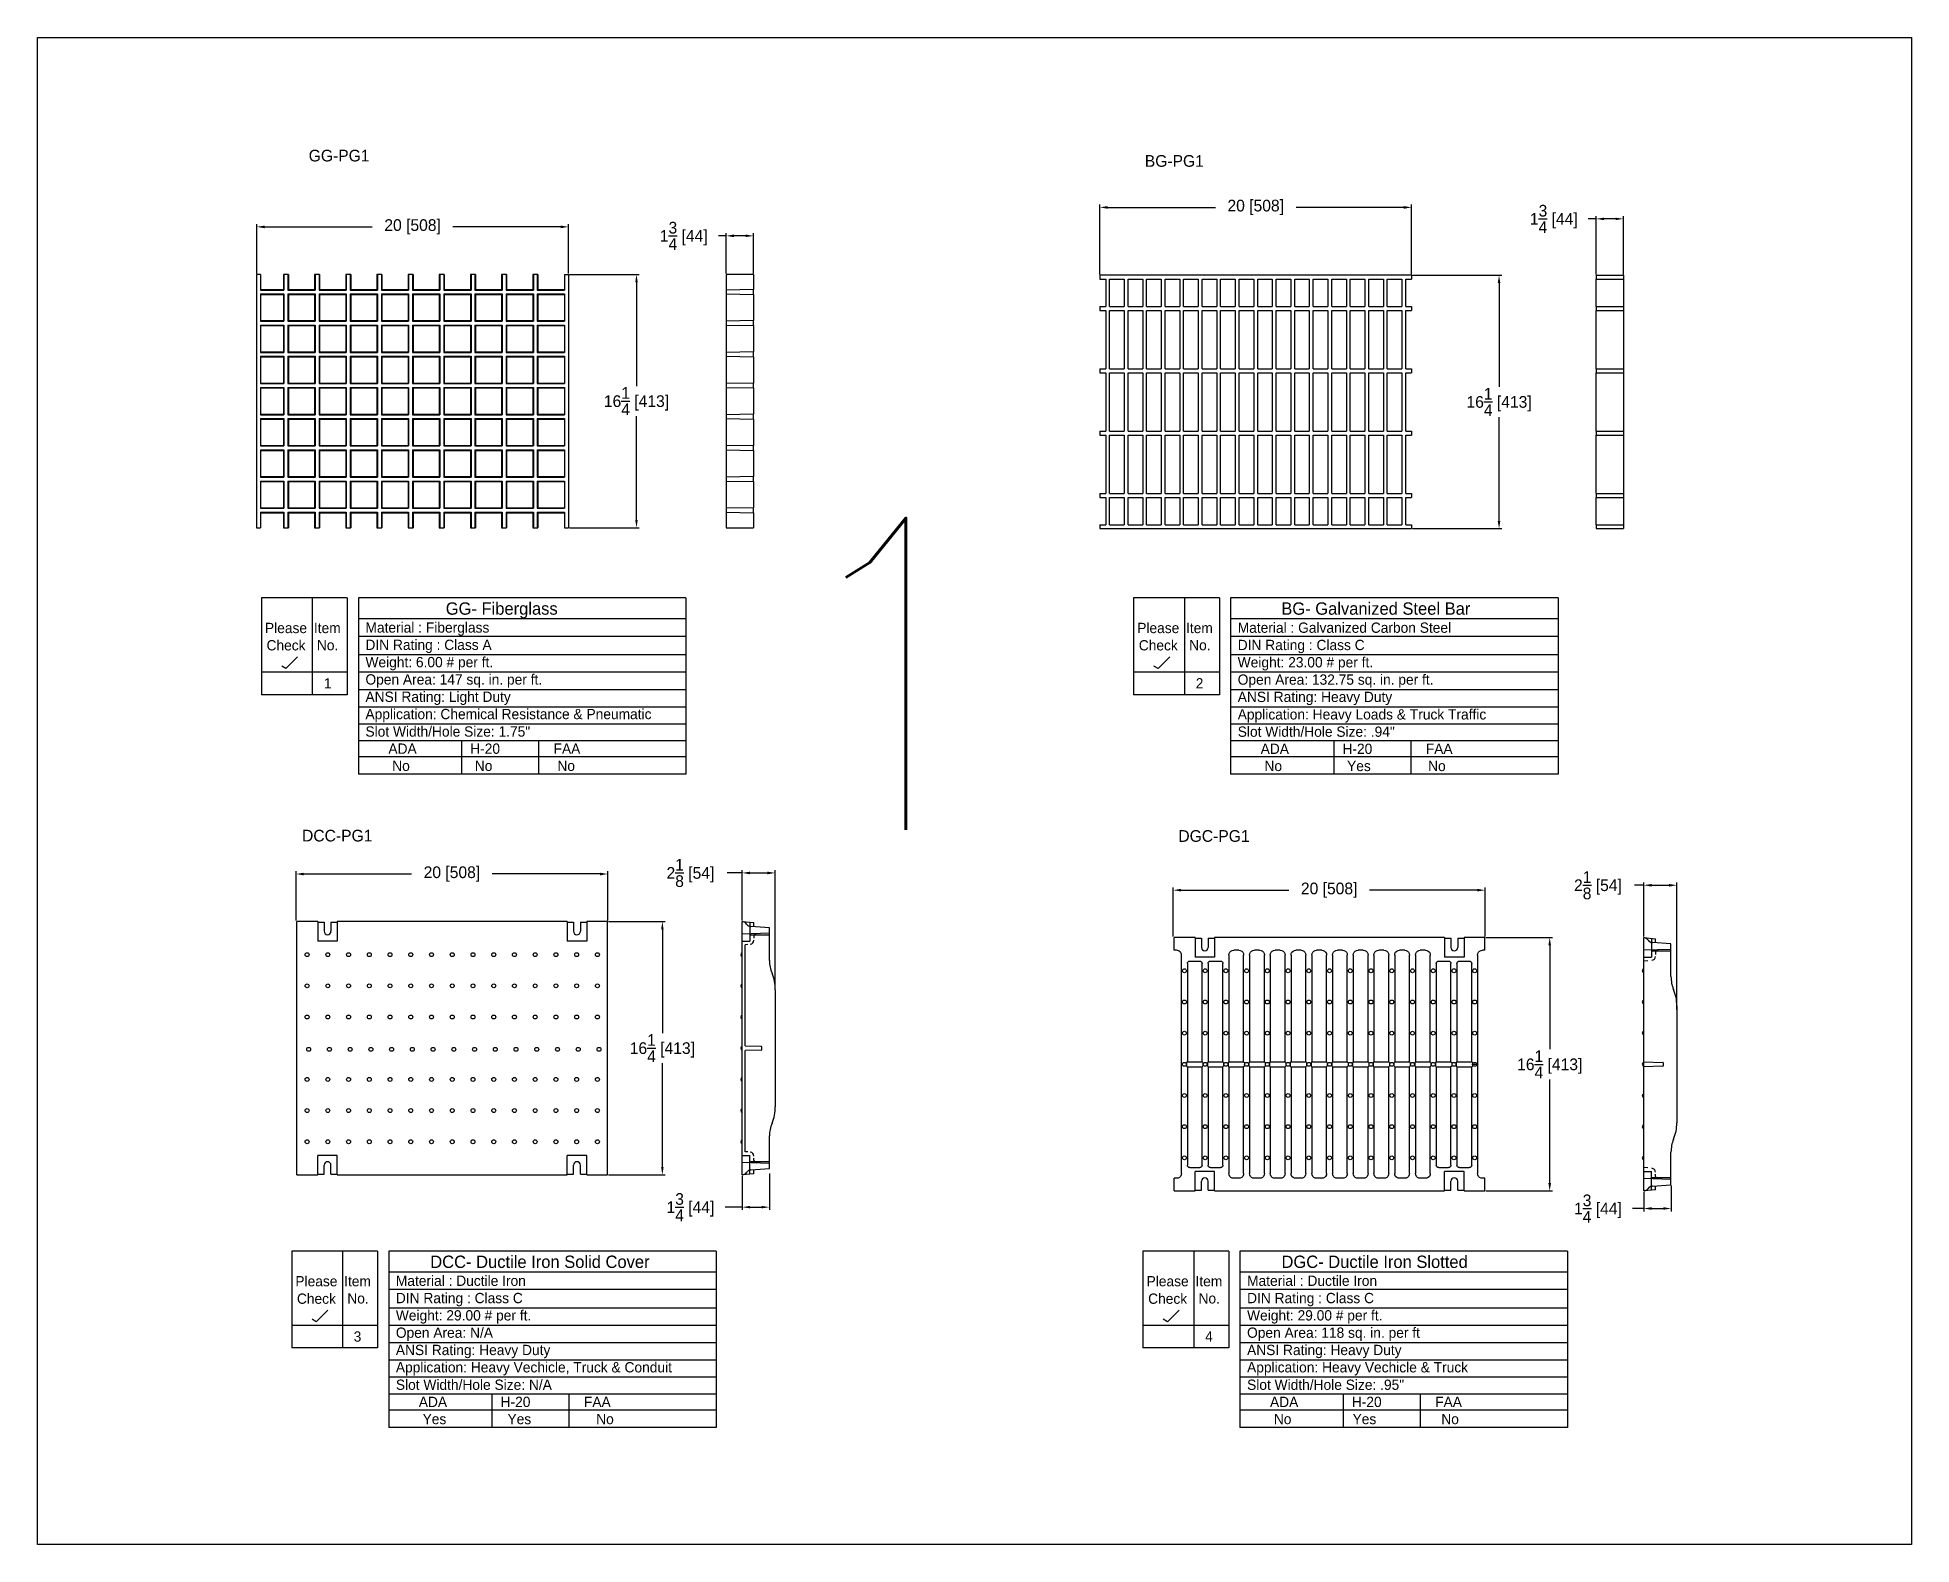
# Model space of a CAD drawing. Extents: x 168 to 616, y -89 to 7.
# Drawn here: x 168 to 288.2, y -89.4 to 7.2 of the extents above; entities that cross this region are included whole.
import ezdxf

# ---------------------------------------------------------------- set-up
doc = ezdxf.new("R2010")
doc.units = 0
doc.header["$LTSCALE"] = 0.5
doc.header["$MEASUREMENT"] = 0
doc.layers.get('0').update_dxf_attribs({"linetype": 'CONTINUOUS'})
doc.layers.get('DEFPOINTS').update_dxf_attribs({"linetype": 'CONTINUOUS'})
doc.layers.add('DIM', color=2, linetype='CONTINUOUS')
doc.styles.add('FT_FONT', font='ROMANS.SHX', dxfattribs={"width": 0.9})
doc.dimstyles.get("Standard").update_dxf_attribs({"dimtxt": 0.75, "dimasz": 0.18, "dimexe": 0.18, "dimexo": 0.0625, "dimgap": 0.09375, "dimtad": 0, "dimtih": 1, "dimtoh": 1, "dimdec": 4, "dimzin": 0, "dimdsep": 46, "dimlunit": 5, "dimtxsty": 'FT_FONT', "dimcen": 0.09, "dimclrt": 256, "dimadec": 0, "dimazin": 0, "dimtp": 0.03125, "dimtfac": 1, "dimtdec": 4, "dimtofl": 0, "dimtmove": 0, "dimatfit": 3, "dimfxl": 0, "dimtolj": 1, "dimtzin": 0, "dimarcsym": 0})

msp = doc.modelspace()

# ---------------------------------------------------------------- texts
at = {"color": 250}
for s, p in [('GG-PG1', (185.39541, -0.70573)), ('BG-PG1', (239.02246, -1.04793)), ('DCC-PG1', (184.96714, -44.32483)), ('DGC-PG1', (241.17784, -44.34762))]:
    msp.add_text(s, height=0.75, dxfattribs=at).set_placement(p)

# ---------------------------------------------------------------- blocks, each defined once
blk = doc.blocks.new('*D32')
at = {"color": 0, "lineweight": -2}
for p, q in [((271.03, -47.13), (270.44, -47.13)), ((271.03, -50.43), (271.03, -46.95)), ((271.53, -47.13), (272.65, -47.13)), ((273.15, -55.12), (273.15, -46.95))]:
    blk.add_line(p, q, dxfattribs=at)
at = {"color": 0}
for points in [[(271.53, -47.05), (271.53, -47.22), (271.03, -47.13)], [(272.65, -47.22), (272.65, -47.05), (273.15, -47.13)]]:
    blk.add_solid(points, dxfattribs=at)
at = {"layer": 'DEFPOINTS', "color": 0}
for p in [(273.15, -47.13), (271.03, -50.49), (273.15, -55.18)]:
    blk.add_point(p, dxfattribs=at)
at = {"color": 250, "insert": (268.09, -47.13), "char_height": 0.75, "attachment_point": 5}
blk.add_mtext('\\A1;2{\\H1.000000x;\\S1/8;} [54]', dxfattribs=at)
blk = doc.blocks.new('*D33')
at = {"color": 0, "lineweight": -2}
for p, q in [((213.2, -46.34), (212.23, -46.34)), ((213.2, -49.4), (213.2, -46.16)), ((213.7, -46.34), (214.82, -46.34)), ((215.32, -53.77), (215.32, -46.16))]:
    blk.add_line(p, q, dxfattribs=at)
at = {"color": 0}
for points in [[(213.7, -46.26), (213.7, -46.43), (213.2, -46.34)], [(214.82, -46.43), (214.82, -46.26), (215.32, -46.34)]]:
    blk.add_solid(points, dxfattribs=at)
at = {"layer": 'DEFPOINTS', "color": 0}
for p in [(215.32, -46.34), (213.2, -49.46), (215.32, -53.83)]:
    blk.add_point(p, dxfattribs=at)
at = {"color": 250, "insert": (209.88, -46.34), "char_height": 0.75, "attachment_point": 5}
blk.add_mtext('\\A1;2{\\H1.000000x;\\S1/8;} [54]', dxfattribs=at)
blk = doc.blocks.new('*D36')
at = {"color": 0, "lineweight": -2}
for p, q in [((260.91, -50.49), (265.18, -50.49)), ((265, -50.99), (265, -57.65)), ((265, -66.24), (265, -59.59)), ((260.91, -66.74), (265.18, -66.74))]:
    blk.add_line(p, q, dxfattribs=at)
at = {"color": 0}
for points in [[(265.08, -50.99), (264.91, -50.99), (265, -50.49)], [(264.91, -66.24), (265.08, -66.24), (265, -66.74)]]:
    blk.add_solid(points, dxfattribs=at)
at = {"layer": 'DEFPOINTS', "color": 0}
for p in [(260.84, -50.49), (260.84, -66.74), (265, -66.74)]:
    blk.add_point(p, dxfattribs=at)
at = {"color": 250, "insert": (265, -58.62), "char_height": 0.75, "attachment_point": 5}
blk.add_mtext('\\A1;16{\\H1.000000x;\\S1/4;} [413]', dxfattribs=at)
blk = doc.blocks.new('*D37')
at = {"color": 0, "lineweight": -2}
for p, q in [((204.63, -49.46), (208.26, -49.46)), ((208.08, -49.96), (208.08, -56.62)), ((208.08, -65.21), (208.08, -58.55)), ((204.63, -65.71), (208.26, -65.71))]:
    blk.add_line(p, q, dxfattribs=at)
at = {"color": 0}
for points in [[(208.16, -49.96), (208, -49.96), (208.08, -49.46)], [(208, -65.21), (208.16, -65.21), (208.08, -65.71)]]:
    blk.add_solid(points, dxfattribs=at)
at = {"layer": 'DEFPOINTS', "color": 0}
for p in [(204.57, -49.46), (204.57, -65.71), (208.08, -65.71)]:
    blk.add_point(p, dxfattribs=at)
at = {"color": 250, "insert": (208.08, -57.58), "char_height": 0.75, "attachment_point": 5}
blk.add_mtext('\\A1;16{\\H1.000000x;\\S1/4;} [413]', dxfattribs=at)
blk = doc.blocks.new('*U69')
at = {"layer": 'DIM', "style": 'FT_FONT', "width": 0.9}
blk.add_text('1', height=20, dxfattribs=at).set_placement((215.22, -43.58))
blk = doc.blocks.new('*U70')
at = {"color": 250}
for s, height, p in [('                    GG- Fiberglass', 0.792, (188.3, -29.78)), ('   Material : Fiberglass', 0.66, (188.3, -30.93)), ('   Weight: 6.00 # per ft.', 0.66, (188.3, -33.15)), ('   DIN Rating : Class A', 0.66, (188.3, -32.04)), ('   Open Area: 147 sq. in. per ft.', 0.66, (188.3, -34.26)), ('   ANSI Rating: Light Duty', 0.66, (188.3, -35.37)), ('   Application: Chemical Resistance & Pneumatic', 0.66, (188.3, -36.48)), ('   Slot Width/Hole Size: 1.75"', 0.66, (188.3, -37.6)), ('         ADA              H-20              FAA', 0.66, (188.3, -38.7)), ('          No                 No                 No', 0.66, (188.3, -39.8))]:
    blk.add_text(s, height=height, dxfattribs=at).set_placement(p)
blk = doc.blocks.new('*U71')
at = {"color": 250}
for s, p in [('Please', (182.59, -30.96)), ('Check', (182.69, -32.07))]:
    blk.add_text(s, height=0.66, dxfattribs=at).set_placement(p)
blk = doc.blocks.new('*U72')
at = {"color": 250}
for s, p in [('Item', (185.73, -30.96)), ('No.', (185.92, -32.06))]:
    blk.add_text(s, height=0.66, dxfattribs=at).set_placement(p)
blk = doc.blocks.new('*U73')
at = {"color": 250}
blk.add_text('1', height=0.66, dxfattribs=at).set_placement((186.37, -34.51))
blk = doc.blocks.new('*D40')
at = {"color": 0, "lineweight": -2}
for p, q in [((182.06, -7.89), (182.06, -4.72)), ((202.06, -7.89), (202.06, -4.72)), ((182.56, -4.9), (189.46, -4.9)), ((201.56, -4.9), (194.65, -4.9))]:
    blk.add_line(p, q, dxfattribs=at)
at = {"color": 0}
for points in [[(182.56, -4.82), (182.56, -4.99), (182.06, -4.9)], [(201.56, -4.99), (201.56, -4.82), (202.06, -4.9)]]:
    blk.add_solid(points, dxfattribs=at)
at = {"layer": 'DEFPOINTS', "color": 0}
for p in [(202.06, -4.9), (182.06, -7.95), (202.06, -7.95)]:
    blk.add_point(p, dxfattribs=at)
at = {"color": 250, "insert": (192.06, -4.9), "char_height": 0.75, "attachment_point": 5}
blk.add_mtext('\\A1;20 [508]', dxfattribs=at)
blk = doc.blocks.new('*D41')
at = {"color": 0, "lineweight": -2}
for p, q in [((202.12, -7.95), (206.6, -7.95)), ((206.42, -8.45), (206.42, -15.11)), ((206.42, -23.7), (206.42, -17.05)), ((202.12, -24.2), (206.6, -24.2))]:
    blk.add_line(p, q, dxfattribs=at)
at = {"color": 0}
for points in [[(206.5, -8.45), (206.34, -8.45), (206.42, -7.95)], [(206.34, -23.7), (206.5, -23.7), (206.42, -24.2)]]:
    blk.add_solid(points, dxfattribs=at)
at = {"layer": 'DEFPOINTS', "color": 0}
for p in [(202.06, -7.95), (202.06, -24.2), (206.42, -24.2)]:
    blk.add_point(p, dxfattribs=at)
at = {"color": 250, "insert": (206.42, -16.08), "char_height": 0.75, "attachment_point": 5}
blk.add_mtext('\\A1;16{\\H1.000000x;\\S1/4;} [413]', dxfattribs=at)
blk = doc.blocks.new('*D42')
at = {"color": 0, "lineweight": -2}
for p, q in [((212.17, -5.48), (211.67, -5.48)), ((212.17, -7.89), (212.17, -5.3)), ((213.42, -5.48), (212.67, -5.48)), ((213.92, -7.89), (213.92, -5.3))]:
    blk.add_line(p, q, dxfattribs=at)
at = {"color": 0}
for points in [[(212.67, -5.39), (212.67, -5.56), (212.17, -5.48)], [(213.42, -5.56), (213.42, -5.39), (213.92, -5.48)]]:
    blk.add_solid(points, dxfattribs=at)
at = {"layer": 'DEFPOINTS', "color": 0}
for p in [(212.17, -5.48), (212.17, -7.95), (213.92, -7.95)]:
    blk.add_point(p, dxfattribs=at)
at = {"color": 250, "insert": (209.45, -5.48), "char_height": 0.75, "attachment_point": 5}
blk.add_mtext('\\A1;1{\\H1.000000x;\\S3/4;} [44]', dxfattribs=at)
blk = doc.blocks.new('*D43')
at = {"color": 0, "lineweight": -2}
for p, q in [((236.14, -7.95), (236.14, -3.47)), ((256.14, -7.95), (256.14, -3.47)), ((236.64, -3.65), (243.55, -3.65)), ((255.64, -3.65), (248.73, -3.65))]:
    blk.add_line(p, q, dxfattribs=at)
at = {"color": 0}
for points in [[(236.64, -3.57), (236.64, -3.74), (236.14, -3.65)], [(255.64, -3.74), (255.64, -3.57), (256.14, -3.65)]]:
    blk.add_solid(points, dxfattribs=at)
at = {"layer": 'DEFPOINTS', "color": 0}
for p in [(256.14, -3.65), (236.14, -8.01), (256.14, -8.01)]:
    blk.add_point(p, dxfattribs=at)
at = {"color": 250, "insert": (246.14, -3.65), "char_height": 0.75, "attachment_point": 5}
blk.add_mtext('\\A1;20 [508]', dxfattribs=at)
blk = doc.blocks.new('*D44')
at = {"color": 0, "lineweight": -2}
for p, q in [((267.97, -4.39), (267.47, -4.39)), ((267.97, -7.95), (267.97, -4.21)), ((269.22, -4.39), (268.47, -4.39)), ((269.72, -7.95), (269.72, -4.21))]:
    blk.add_line(p, q, dxfattribs=at)
at = {"color": 0}
for points in [[(268.47, -4.31), (268.47, -4.47), (267.97, -4.39)], [(269.22, -4.47), (269.22, -4.31), (269.72, -4.39)]]:
    blk.add_solid(points, dxfattribs=at)
at = {"layer": 'DEFPOINTS', "color": 0}
for p in [(267.97, -4.39), (267.97, -8.01), (269.72, -8.01)]:
    blk.add_point(p, dxfattribs=at)
at = {"color": 250, "insert": (265.26, -4.39), "char_height": 0.75, "attachment_point": 5}
blk.add_mtext('\\A1;1{\\H1.000000x;\\S3/4;} [44]', dxfattribs=at)
blk = doc.blocks.new('*D45')
at = {"color": 0, "lineweight": -2}
for p, q in [((256.2, -8.01), (261.93, -8.01)), ((261.75, -8.51), (261.75, -15.16)), ((261.75, -23.76), (261.75, -17.1)), ((256.2, -24.26), (261.93, -24.26))]:
    blk.add_line(p, q, dxfattribs=at)
at = {"color": 0}
for points in [[(261.83, -8.51), (261.66, -8.51), (261.75, -8.01)], [(261.66, -23.76), (261.83, -23.76), (261.75, -24.26)]]:
    blk.add_solid(points, dxfattribs=at)
at = {"layer": 'DEFPOINTS', "color": 0}
for p in [(256.14, -8.01), (256.14, -24.26), (261.75, -24.26)]:
    blk.add_point(p, dxfattribs=at)
at = {"color": 250, "insert": (261.75, -16.13), "char_height": 0.75, "attachment_point": 5}
blk.add_mtext('\\A1;16{\\H1.000000x;\\S1/4;} [413]', dxfattribs=at)
blk = doc.blocks.new('*U79')
at = {"color": 250}
for s, height, p in [('            BG- Galvanized Steel Bar', 0.792, (244.25, -29.78)), ('   Material : Galvanized Carbon Steel', 0.66, (244.25, -30.94)), ('   DIN Rating : Class C', 0.66, (244.25, -32.05)), ('   Weight: 23.00 # per ft.', 0.66, (244.25, -33.16)), ('   Open Area: 132.75 sq. in. per ft.', 0.66, (244.25, -34.27)), ('   ANSI Rating: Heavy Duty', 0.66, (244.25, -35.38)), ('   Application: Heavy Loads & Truck Traffic', 0.66, (244.25, -36.5)), ('   Slot Width/Hole Size: .94"', 0.66, (244.25, -37.61)), ('         ADA              H-20              FAA', 0.66, (244.25, -38.71)), ('          No                 Yes               No', 0.66, (244.25, -39.81))]:
    blk.add_text(s, height=height, dxfattribs=at).set_placement(p)
blk = doc.blocks.new('*U80')
at = {"color": 250}
for s, p in [('Please', (238.54, -30.96)), ('Check', (238.64, -32.07))]:
    blk.add_text(s, height=0.66, dxfattribs=at).set_placement(p)
blk = doc.blocks.new('*U81')
at = {"color": 250}
for s, p in [('Item', (241.67, -30.96)), ('No.', (241.87, -32.06))]:
    blk.add_text(s, height=0.66, dxfattribs=at).set_placement(p)
blk = doc.blocks.new('*U82')
at = {"color": 250}
blk.add_text('2', height=0.66, dxfattribs=at).set_placement((242.29, -34.51))
blk = doc.blocks.new('*U85')
at = {"color": 250}
for s, height, p in [('          DCC- Ductile Iron Solid Cover', 0.792, (190.25, -71.68)), ('   Material : Ductile Iron', 0.66, (190.25, -72.83)), ('   DIN Rating : Class C', 0.66, (190.25, -73.94)), ('   Weight: 29.00 # per ft.', 0.66, (190.25, -75.05)), ('   Open Area: N/A', 0.66, (190.25, -76.16)), ('   ANSI Rating: Heavy Duty', 0.66, (190.25, -77.27)), ('   Application: Heavy Vechicle, Truck & Conduit', 0.66, (190.25, -78.38)), ('   Slot Width/Hole Size: N/A', 0.66, (190.25, -79.5)), ('         ADA              H-20              FAA', 0.66, (190.25, -80.6)), ('          Yes                Yes                 No', 0.66, (190.25, -81.7))]:
    blk.add_text(s, height=height, dxfattribs=at).set_placement(p)
blk = doc.blocks.new('*U86')
at = {"color": 250}
for s, p in [('Please', (184.54, -72.86)), ('Check', (184.64, -73.98))]:
    blk.add_text(s, height=0.66, dxfattribs=at).set_placement(p)
blk = doc.blocks.new('*U87')
at = {"color": 250}
for s, p in [('Item', (187.67, -72.86)), ('No.', (187.87, -73.96))]:
    blk.add_text(s, height=0.66, dxfattribs=at).set_placement(p)
blk = doc.blocks.new('*U88')
at = {"color": 250}
blk.add_text('3', height=0.66, dxfattribs=at).set_placement((188.28, -76.41))
blk = doc.blocks.new('*U90')
at = {"color": 250}
for s, height, p in [('          DGC- Ductile Iron Slotted', 0.792, (244.85, -71.68)), ('   Material : Ductile Iron', 0.66, (244.85, -72.83)), ('   DIN Rating : Class C', 0.66, (244.85, -73.94)), ('   Weight: 29.00 # per ft.', 0.66, (244.85, -75.05)), ('   Open Area: 118 sq. in. per ft', 0.66, (244.85, -76.16)), ('   ANSI Rating: Heavy Duty', 0.66, (244.85, -77.27)), ('   Application: Heavy Vechicle & Truck', 0.66, (244.85, -78.38)), ('   Slot Width/Hole Size: .95"', 0.66, (244.85, -79.5)), ('         ADA              H-20              FAA', 0.66, (244.85, -80.6)), ('          No                Yes                 No', 0.66, (244.85, -81.7))]:
    blk.add_text(s, height=height, dxfattribs=at).set_placement(p)
blk = doc.blocks.new('*U91')
at = {"color": 250}
for s, p in [('Please', (239.14, -72.86)), ('Check', (239.24, -73.98))]:
    blk.add_text(s, height=0.66, dxfattribs=at).set_placement(p)
blk = doc.blocks.new('*U92')
at = {"color": 250}
for s, p in [('Item', (242.28, -72.86)), ('No.', (242.47, -73.96))]:
    blk.add_text(s, height=0.66, dxfattribs=at).set_placement(p)
blk = doc.blocks.new('*U93')
at = {"color": 250}
blk.add_text('4', height=0.66, dxfattribs=at).set_placement((242.9, -76.4))
blk = doc.blocks.new('*D54')
at = {"color": 0, "lineweight": -2}
for p, q in [((184.58, -49.4), (184.58, -46.23)), ((185.08, -46.41), (191.98, -46.41)), ((204.08, -46.41), (197.17, -46.41)), ((204.58, -49.4), (204.58, -46.23))]:
    blk.add_line(p, q, dxfattribs=at)
at = {"color": 0}
for points in [[(185.08, -46.33), (185.08, -46.5), (184.58, -46.41)], [(204.08, -46.5), (204.08, -46.33), (204.58, -46.41)]]:
    blk.add_solid(points, dxfattribs=at)
at = {"layer": 'DEFPOINTS', "color": 0}
for p in [(204.58, -46.41), (184.58, -49.46), (204.58, -49.46)]:
    blk.add_point(p, dxfattribs=at)
at = {"color": 250, "insert": (194.58, -46.41), "char_height": 0.75, "attachment_point": 5}
blk.add_mtext('\\A1;20 [508]', dxfattribs=at)
blk = doc.blocks.new('*D55')
at = {"color": 0, "lineweight": -2}
for p, q in [((240.85, -50.43), (240.85, -47.27)), ((241.35, -47.45), (248.26, -47.45)), ((260.35, -47.45), (253.44, -47.45)), ((260.85, -50.43), (260.85, -47.27))]:
    blk.add_line(p, q, dxfattribs=at)
at = {"color": 0}
for points in [[(241.35, -47.36), (241.35, -47.53), (240.85, -47.45)], [(260.35, -47.53), (260.35, -47.36), (260.85, -47.45)]]:
    blk.add_solid(points, dxfattribs=at)
at = {"layer": 'DEFPOINTS', "color": 0}
for p in [(260.85, -47.45), (240.85, -50.49), (260.85, -50.49)]:
    blk.add_point(p, dxfattribs=at)
at = {"color": 250, "insert": (250.85, -47.45), "char_height": 0.75, "attachment_point": 5}
blk.add_mtext('\\A1;20 [508]', dxfattribs=at)
blk = doc.blocks.new('*D62')
at = {"color": 0, "lineweight": -2}
for p, q in [((213.2, -65.77), (213.2, -67.96)), ((214.95, -65.62), (214.95, -67.96)), ((213.2, -67.78), (212.1, -67.78)), ((213.7, -67.78), (214.45, -67.78))]:
    blk.add_line(p, q, dxfattribs=at)
at = {"color": 0}
for points in [[(213.7, -67.7), (213.7, -67.86), (213.2, -67.78)], [(214.45, -67.86), (214.45, -67.7), (214.95, -67.78)]]:
    blk.add_solid(points, dxfattribs=at)
at = {"layer": 'DEFPOINTS', "color": 0}
for p in [(213.2, -65.71), (214.95, -65.56), (214.95, -67.78)]:
    blk.add_point(p, dxfattribs=at)
at = {"color": 250, "insert": (209.88, -67.78), "char_height": 0.75, "attachment_point": 5}
blk.add_mtext('\\A1;1{\\H1.000000x;\\S3/4;} [44]', dxfattribs=at)
blk = doc.blocks.new('*D63')
at = {"color": 0, "lineweight": -2}
for p, q in [((271.03, -66.81), (271.03, -68.05)), ((272.78, -66.4), (272.78, -68.05)), ((271.03, -67.87), (270.31, -67.87)), ((271.53, -67.87), (272.28, -67.87))]:
    blk.add_line(p, q, dxfattribs=at)
at = {"color": 0}
for points in [[(271.53, -67.78), (271.53, -67.95), (271.03, -67.87)], [(272.28, -67.95), (272.28, -67.78), (272.78, -67.87)]]:
    blk.add_solid(points, dxfattribs=at)
at = {"layer": 'DEFPOINTS', "color": 0}
for p in [(271.03, -66.74), (272.78, -66.34), (272.78, -67.87)]:
    blk.add_point(p, dxfattribs=at)
at = {"color": 250, "insert": (268.09, -67.87), "char_height": 0.75, "attachment_point": 5}
blk.add_mtext('\\A1;1{\\H1.000000x;\\S3/4;} [44]', dxfattribs=at)

# ---------------------------------------------------------------- dimensions: what is measured, and where the dimension line sits
at = {"color": 250}
for base, p1, p2, picture, middle in [((256.14068, -3.65458), (236.14068, -8.00874), (256.14068, -8.00874), '*D43', (246.14068, -3.65458)), ((267.97437, -4.39032), (269.72437, -8.00874), (267.97437, -8.00874), '*D44', (265.25562, -4.39032)), ((202.05528, -4.90497), (182.05528, -7.95285), (202.05528, -7.95285), '*D40', (192.05528, -4.90497)), ((212.16857, -5.47621), (213.91857, -7.95285), (212.16857, -7.95285), '*D42', (209.44982, -5.47621)), ((204.57607, -46.41175), (184.57607, -49.45963), (204.57607, -49.45963), '*D54', (194.57607, -46.41175)), ((260.84923, -47.44528), (240.84923, -50.49316), (260.84923, -50.49316), '*D55', (250.84923, -47.44528))]:
    dim = msp.add_linear_dim(base=base, p1=p1, p2=p2, dimstyle='Standard', override={"dimasz": 0.5, "dimtxsty": 'Standard', "dimclrt": 250, "dimtdec": 5}, dxfattribs=at)
    dim.commit()
    dim.dimension.update_dxf_attribs({"geometry": picture, "text_midpoint": middle})
for base, p1, p2, picture, middle in [((206.41856, -24.20285), (202.05528, -7.95285), (202.05528, -24.20285), '*D41', (206.41856, -16.07785)), ((261.74533, -24.25874), (256.14068, -8.00874), (256.14068, -24.25874), '*D45', (261.74533, -16.13374)), ((208.07833, -65.70996), (204.56994, -49.45996), (204.56994, -65.70996), '*D37', (208.07833, -57.58496)), ((264.99636, -66.74348), (260.84311, -50.49348), (260.84311, -66.74348), '*D36', (264.99636, -58.61848))]:
    dim = msp.add_linear_dim(base=base, p1=p1, p2=p2, angle=90, dimstyle='Standard', override={"dimasz": 0.5, "dimtxsty": 'Standard', "dimclrt": 250, "dimtdec": 5}, dxfattribs=at)
    dim.commit()
    dim.dimension.update_dxf_attribs({"geometry": picture, "text_midpoint": middle})
for base, p1, p2, picture, middle in [((215.32435, -46.34328), (213.19935, -49.45996), (215.32435, -53.83496), '*D33', (209.88165, -46.34328)), ((273.1516, -47.13379), (271.0266, -50.49348), (273.1516, -55.17848), '*D32', (268.09357, -47.13379)), ((214.94935, -67.78054), (213.19935, -65.70996), (214.94935, -65.55686), '*D62', (209.88165, -67.78054)), ((272.7766, -67.86783), (271.0266, -66.74348), (272.7766, -66.33848), '*D63', (268.09357, -67.86783))]:
    dim = msp.add_linear_dim(base=base, p1=p1, p2=p2, dimstyle='Standard', override={"dimasz": 0.5, "dimtxsty": 'Standard', "dimclrt": 250, "dimtdec": 5}, dxfattribs=at)
    dim.commit()
    dim.dimension.update_dxf_attribs({"geometry": picture, "text_midpoint": middle, "dimtype": 160})

# ---------------------------------------------------------------- linework, layer by layer
at = {"color": 250}
for p, q in [((182.05528, -7.95285), (182.05528, -24.20285)), ((182.30528, -7.95285), (182.05528, -7.95285)), ((182.30528, -7.95285), (182.30528, -8.95285)), ((183.80528, -7.95285), (183.77092, -7.95285)), ((183.77092, -7.95285), (183.77092, -8.91848)), ((183.80528, -7.95285), (183.80528, -8.95285)), ((184.05528, -7.95285), (183.80528, -7.95285)), ((184.08965, -7.95285), (184.05528, -7.95285)), ((184.05528, -7.95285), (184.05528, -8.95285)), ((184.08965, -7.95285), (184.08965, -8.91848)), ((185.80528, -7.95285), (185.77092, -7.95285)), ((185.77092, -7.95285), (185.77092, -8.91848)), ((185.80528, -7.95285), (185.80528, -8.95285)), ((186.05528, -7.95285), (185.80528, -7.95285)), ((186.08965, -7.95285), (186.05528, -7.95285)), ((186.05528, -7.95285), (186.05528, -8.95285)), ((186.08965, -7.95285), (186.08965, -8.91848)), ((187.80528, -7.95285), (187.77092, -7.95285)), ((187.77092, -7.95285), (187.77092, -8.91848)), ((187.80528, -7.95285), (187.80528, -8.95285)), ((188.05528, -7.95285), (187.80528, -7.95285)), ((188.08965, -7.95285), (188.05528, -7.95285)), ((188.05528, -7.95285), (188.05528, -8.95285)), ((188.08965, -7.95285), (188.08965, -8.91848)), ((189.80528, -7.95285), (189.77092, -7.95285)), ((189.77092, -7.95285), (189.77092, -8.91848)), ((189.80528, -7.95285), (189.80528, -8.95285)), ((190.05528, -7.95285), (189.80528, -7.95285)), ((190.08965, -7.95285), (190.05528, -7.95285)), ((190.05528, -7.95285), (190.05528, -8.95285)), ((190.08965, -7.95285), (190.08965, -8.91848)), ((191.80528, -7.95285), (191.77092, -7.95285)), ((191.77092, -7.95285), (191.77092, -8.91848)), ((191.80528, -7.95285), (191.80528, -8.95285)), ((192.05528, -7.95285), (191.80528, -7.95285)), ((192.08965, -7.95285), (192.05528, -7.95285)), ((192.05528, -7.95285), (192.05528, -8.95285)), ((192.08965, -7.95285), (192.08965, -8.91848)), ((193.80528, -7.95285), (193.77092, -7.95285)), ((193.77092, -7.95285), (193.77092, -8.91848)), ((193.80528, -7.95285), (193.80528, -8.95285)), ((194.05528, -7.95285), (193.80528, -7.95285)), ((194.08965, -7.95285), (194.05528, -7.95285)), ((194.05528, -7.95285), (194.05528, -8.95285)), ((194.08965, -7.95285), (194.08965, -8.91848)), ((195.80528, -7.95285), (195.77092, -7.95285)), ((195.77092, -7.95285), (195.77092, -8.91848)), ((195.80528, -7.95285), (195.80528, -8.95285)), ((196.05528, -7.95285), (195.80528, -7.95285)), ((196.08965, -7.95285), (196.05528, -7.95285)), ((196.05528, -7.95285), (196.05528, -8.95285)), ((196.08965, -7.95285), (196.08965, -8.91848)), ((197.80528, -7.95285), (197.77092, -7.95285)), ((197.77092, -7.95285), (197.77092, -8.91848)), ((197.80528, -7.95285), (197.80528, -8.95285)), ((198.05528, -7.95285), (197.80528, -7.95285)), ((198.08965, -7.95285), (198.05528, -7.95285)), ((198.05528, -7.95285), (198.05528, -8.95285)), ((198.08965, -7.95285), (198.08965, -8.91848)), ((199.77092, -7.95285), (199.77092, -8.91848)), ((199.80528, -7.95285), (199.77092, -7.95285)), ((200.05528, -7.95285), (199.80528, -7.95285)), ((199.80528, -7.95285), (199.80528, -8.95285)), ((200.05528, -7.95285), (200.05528, -8.95285)), ((200.08965, -7.95285), (200.05528, -7.95285)), ((200.08965, -7.95285), (200.08965, -8.91848)), ((201.80528, -7.95285), (202.05528, -7.95285)), ((201.80528, -7.95285), (201.80528, -8.95285)), ((202.05528, -7.95285), (202.05528, -24.20285)), ((213.91857, -7.95285), (212.16857, -7.95285)), ((212.16857, -7.95285), (212.16857, -8.95285)), ((213.91857, -7.95285), (213.91857, -8.91848)), ((256.14068, -8.00874), (236.14068, -8.00874)), ((236.14068, -8.00874), (236.14068, -8.25874)), ((236.14068, -8.25874), (236.51568, -8.25874)), ((236.51568, -8.25874), (236.51568, -10.00874)), ((236.76568, -10.00874), (236.76568, -8.25874)), ((236.76568, -8.25874), (237.70318, -8.25874)), ((237.70318, -8.25874), (237.70318, -10.00874)), ((237.95318, -10.00874), (237.95318, -8.25874)), ((237.95318, -8.25874), (238.89068, -8.25874)), ((238.89068, -8.25874), (238.89068, -10.00874)), ((239.14068, -10.00874), (239.14068, -8.25874)), ((239.14068, -8.25874), (240.07818, -8.25874)), ((240.07818, -8.25874), (240.07818, -10.00874)), ((240.32818, -10.00874), (240.32818, -8.25874)), ((240.32818, -8.25874), (241.26568, -8.25874)), ((241.26568, -8.25874), (241.26568, -10.00874)), ((241.51568, -10.00874), (241.51568, -8.25874)), ((241.51568, -8.25874), (242.45318, -8.25874)), ((242.45318, -8.25874), (242.45318, -10.00874)), ((242.70318, -10.00874), (242.70318, -8.25874)), ((242.70318, -8.25874), (243.64068, -8.25874)), ((243.64068, -8.25874), (243.64068, -10.00874)), ((243.89068, -10.00874), (243.89068, -8.25874)), ((243.89068, -8.25874), (244.82818, -8.25874)), ((244.82818, -8.25874), (244.82818, -10.00874)), ((245.07818, -10.00874), (245.07818, -8.25874)), ((245.07818, -8.25874), (246.01568, -8.25874)), ((246.01568, -8.25874), (246.01568, -10.00874)), ((246.26568, -10.00874), (246.26568, -8.25874)), ((246.26568, -8.25874), (247.20318, -8.25874)), ((247.20318, -8.25874), (247.20318, -10.00874)), ((247.45318, -10.00874), (247.45318, -8.25874)), ((247.45318, -8.25874), (248.39068, -8.25874)), ((248.39068, -8.25874), (248.39068, -10.00874)), ((248.64068, -10.00874), (248.64068, -8.25874)), ((248.64068, -8.25874), (249.57818, -8.25874)), ((249.57818, -8.25874), (249.57818, -10.00874)), ((249.82818, -10.00874), (249.82818, -8.25874)), ((249.82818, -8.25874), (250.76568, -8.25874)), ((250.76568, -8.25874), (250.76568, -10.00874)), ((251.01568, -10.00874), (251.01568, -8.25874)), ((251.01568, -8.25874), (251.95318, -8.25874)), ((251.95318, -8.25874), (251.95318, -10.00874)), ((252.20318, -10.00874), (252.20318, -8.25874)), ((252.20318, -8.25874), (253.14068, -8.25874)), ((253.14068, -8.25874), (253.14068, -10.00874)), ((253.39068, -10.00874), (253.39068, -8.25874)), ((253.39068, -8.25874), (254.32818, -8.25874)), ((254.32818, -8.25874), (254.32818, -10.00874)), ((254.57818, -10.00874), (254.57818, -8.25874)), ((254.57818, -8.25874), (255.51568, -8.25874)), ((255.51568, -8.25874), (255.51568, -10.00874)), ((255.76568, -10.00874), (255.76568, -8.25874)), ((255.76568, -8.25874), (256.14068, -8.25874)), ((256.14068, -8.00874), (256.14068, -8.25874)), ((267.97437, -8.00874), (267.97437, -8.25874)), ((267.97437, -8.00874), (269.72437, -8.00874)), ((267.97437, -10.00874), (267.97437, -8.25874)), ((267.97437, -8.25874), (269.72437, -8.25874)), ((269.72437, -8.00874), (269.72437, -8.25874)), ((269.72437, -8.25874), (269.72437, -10.00874)), ((182.30528, -8.91848), (183.77092, -8.91848)), ((182.30528, -8.95285), (183.80528, -8.95285)), ((182.30528, -9.20285), (183.80528, -9.20285)), ((182.30528, -9.20285), (182.30528, -10.95285)), ((182.30528, -9.23721), (183.77092, -9.23721)), ((183.80528, -8.95285), (183.77092, -8.91848)), ((183.77092, -9.23721), (183.80528, -9.20285)), ((183.77092, -9.23721), (183.77092, -10.91848)), ((183.80528, -9.20285), (183.80528, -10.95285)), ((184.08965, -8.91848), (184.05528, -8.95285)), ((184.08965, -8.91848), (184.05528, -8.95285)), ((184.05528, -8.95285), (185.80528, -8.95285)), ((184.05528, -9.20285), (184.08965, -9.23721)), ((184.05528, -9.20285), (184.05528, -10.95285)), ((184.05528, -9.20285), (185.80528, -9.20285)), ((184.08965, -8.91848), (185.77092, -8.91848)), ((184.08965, -9.23721), (184.08965, -10.91848)), ((184.08965, -9.23721), (185.77092, -9.23721)), ((185.80528, -8.95285), (185.77092, -8.91848)), ((185.77092, -9.23721), (185.80528, -9.20285)), ((185.77092, -9.23721), (185.77092, -10.91848)), ((185.80528, -9.20285), (185.80528, -10.95285)), ((186.08965, -8.91848), (186.05528, -8.95285)), ((186.05528, -8.95285), (187.80528, -8.95285)), ((186.05528, -9.20285), (186.08965, -9.23721)), ((186.05528, -9.20285), (186.05528, -10.95285)), ((186.05528, -9.20285), (187.80528, -9.20285)), ((186.08965, -8.91848), (187.77092, -8.91848)), ((186.08965, -9.23721), (186.08965, -10.91848)), ((186.08965, -9.23721), (187.77092, -9.23721)), ((187.80528, -8.95285), (187.77092, -8.91848)), ((187.77092, -9.23721), (187.80528, -9.20285)), ((187.77092, -9.23721), (187.77092, -10.91848)), ((187.80528, -9.20285), (187.80528, -10.95285)), ((188.08965, -8.91848), (188.05528, -8.95285)), ((188.05528, -8.95285), (189.80528, -8.95285)), ((188.05528, -9.20285), (188.08965, -9.23721)), ((188.05528, -9.20285), (188.05528, -10.95285)), ((188.05528, -9.20285), (189.80528, -9.20285)), ((188.08965, -8.91848), (189.77092, -8.91848)), ((188.08965, -9.23721), (188.08965, -10.91848)), ((188.08965, -9.23721), (189.77092, -9.23721)), ((189.80528, -8.95285), (189.77092, -8.91848)), ((189.77092, -9.23721), (189.80528, -9.20285)), ((189.77092, -9.23721), (189.77092, -10.91848)), ((189.80528, -9.20285), (189.80528, -10.95285)), ((190.08965, -8.91848), (190.05528, -8.95285)), ((190.05528, -8.95285), (191.80528, -8.95285)), ((190.05528, -9.20285), (190.08965, -9.23721)), ((190.05528, -9.20285), (190.05528, -10.95285)), ((190.05528, -9.20285), (191.80528, -9.20285)), ((190.08965, -8.91848), (191.77092, -8.91848)), ((190.08965, -9.23721), (190.08965, -10.91848)), ((190.08965, -9.23721), (191.77092, -9.23721)), ((191.80528, -8.95285), (191.77092, -8.91848)), ((191.77092, -9.23721), (191.80528, -9.20285)), ((191.77092, -9.23721), (191.77092, -10.91848)), ((191.80528, -9.20285), (191.80528, -10.95285)), ((192.08965, -8.91848), (192.05528, -8.95285)), ((192.05528, -8.95285), (193.80528, -8.95285)), ((192.05528, -9.20285), (192.08965, -9.23721)), ((192.05528, -9.20285), (192.05528, -10.95285)), ((192.05528, -9.20285), (193.80528, -9.20285)), ((192.08965, -8.91848), (193.77092, -8.91848)), ((192.08965, -9.23721), (192.08965, -10.91848)), ((192.08965, -9.23721), (193.77092, -9.23721)), ((193.80528, -8.95285), (193.77092, -8.91848)), ((193.77092, -9.23721), (193.80528, -9.20285)), ((193.77092, -9.23721), (193.77092, -10.91848)), ((193.80528, -9.20285), (193.80528, -10.95285)), ((194.08965, -8.91848), (194.05528, -8.95285)), ((194.05528, -8.95285), (195.80528, -8.95285)), ((194.05528, -9.20285), (194.08965, -9.23721)), ((194.05528, -9.20285), (194.05528, -10.95285)), ((194.05528, -9.20285), (195.80528, -9.20285)), ((194.08965, -8.91848), (195.77092, -8.91848)), ((194.08965, -9.23721), (194.08965, -10.91848)), ((194.08965, -9.23721), (195.77092, -9.23721)), ((195.80528, -8.95285), (195.77092, -8.91848)), ((195.77092, -9.23721), (195.80528, -9.20285)), ((195.77092, -9.23721), (195.77092, -10.91848)), ((195.80528, -9.20285), (195.80528, -10.95285)), ((196.08965, -8.91848), (196.05528, -8.95285)), ((196.05528, -8.95285), (197.80528, -8.95285)), ((196.05528, -9.20285), (196.08965, -9.23721)), ((196.05528, -9.20285), (196.05528, -10.95285)), ((196.05528, -9.20285), (197.80528, -9.20285)), ((196.08965, -8.91848), (197.77092, -8.91848)), ((196.08965, -9.23721), (196.08965, -10.91848)), ((196.08965, -9.23721), (197.77092, -9.23721)), ((197.80528, -8.95285), (197.77092, -8.91848)), ((197.77092, -9.23721), (197.80528, -9.20285)), ((197.77092, -9.23721), (197.77092, -10.91848)), ((197.80528, -9.20285), (197.80528, -10.95285)), ((198.08965, -8.91848), (198.05528, -8.95285)), ((198.05528, -8.95285), (199.80528, -8.95285)), ((198.05528, -9.20285), (198.08965, -9.23721)), ((198.05528, -9.20285), (198.05528, -10.95285)), ((198.05528, -9.20285), (199.80528, -9.20285)), ((198.08965, -8.91848), (199.77092, -8.91848)), ((198.08965, -9.23721), (198.08965, -10.91848)), ((198.08965, -9.23721), (199.77092, -9.23721)), ((199.80528, -8.95285), (199.77092, -8.91848)), ((199.77092, -9.23721), (199.80528, -9.20285)), ((199.77092, -9.23721), (199.77092, -10.91848)), ((199.80528, -9.20285), (199.80528, -10.95285)), ((200.08965, -8.91848), (200.05528, -8.95285)), ((200.05528, -8.95285), (201.80528, -8.95285)), ((200.05528, -9.20285), (200.05528, -10.95285)), ((200.05528, -9.20285), (200.08965, -9.23721)), ((200.05528, -9.20285), (201.80528, -9.20285)), ((200.08965, -8.91848), (201.80528, -8.91848)), ((200.08965, -9.23721), (200.08965, -10.91848)), ((200.08965, -9.23721), (201.80528, -9.23721)), ((201.80528, -9.20285), (201.80528, -10.95285)), ((213.91857, -8.91848), (212.16857, -8.95285)), ((213.91857, -8.91848), (212.16857, -8.95285)), ((212.16857, -8.95285), (212.16857, -9.20285)), ((212.16857, -9.20285), (213.91857, -9.23721)), ((212.16857, -9.20285), (212.16857, -10.95285)), ((213.91857, -9.23721), (213.91857, -8.91848)), ((213.91857, -9.23721), (213.91857, -10.91848)), ((236.14068, -10.00874), (236.51568, -10.00874)), ((236.14068, -10.00874), (236.14068, -10.25874)), ((236.14068, -10.25874), (236.51568, -10.25874)), ((236.51568, -10.25874), (236.51568, -14.00874)), ((236.76568, -10.00874), (237.70318, -10.00874)), ((236.76568, -14.00874), (236.76568, -10.25874)), ((236.76568, -10.25874), (237.70318, -10.25874)), ((237.70318, -10.25874), (237.70318, -14.00874)), ((237.95318, -10.00874), (238.89068, -10.00874)), ((237.95318, -14.00874), (237.95318, -10.25874)), ((237.95318, -10.25874), (238.89068, -10.25874)), ((238.89068, -10.25874), (238.89068, -14.00874)), ((239.14068, -10.00874), (240.07818, -10.00874)), ((239.14068, -14.00874), (239.14068, -10.25874)), ((239.14068, -10.25874), (240.07818, -10.25874)), ((240.07818, -10.25874), (240.07818, -14.00874)), ((240.32818, -10.00874), (241.26568, -10.00874)), ((240.32818, -14.00874), (240.32818, -10.25874)), ((240.32818, -10.25874), (241.26568, -10.25874)), ((241.26568, -10.25874), (241.26568, -14.00874)), ((241.51568, -10.00874), (242.45318, -10.00874)), ((241.51568, -14.00874), (241.51568, -10.25874)), ((241.51568, -10.25874), (242.45318, -10.25874)), ((242.45318, -10.25874), (242.45318, -14.00874)), ((242.70318, -10.00874), (243.64068, -10.00874)), ((242.70318, -14.00874), (242.70318, -10.25874)), ((242.70318, -10.25874), (243.64068, -10.25874)), ((243.64068, -10.25874), (243.64068, -14.00874)), ((243.89068, -10.00874), (244.82818, -10.00874)), ((243.89068, -14.00874), (243.89068, -10.25874)), ((243.89068, -10.25874), (244.82818, -10.25874)), ((244.82818, -10.25874), (244.82818, -14.00874)), ((245.07818, -10.00874), (246.01568, -10.00874)), ((245.07818, -14.00874), (245.07818, -10.25874)), ((245.07818, -10.25874), (246.01568, -10.25874)), ((246.01568, -10.25874), (246.01568, -14.00874)), ((246.26568, -10.00874), (247.20318, -10.00874)), ((246.26568, -14.00874), (246.26568, -10.25874)), ((246.26568, -10.25874), (247.20318, -10.25874)), ((247.20318, -10.25874), (247.20318, -14.00874)), ((247.45318, -10.00874), (248.39068, -10.00874)), ((247.45318, -14.00874), (247.45318, -10.25874)), ((247.45318, -10.25874), (248.39068, -10.25874)), ((248.39068, -10.25874), (248.39068, -14.00874)), ((248.64068, -10.00874), (249.57818, -10.00874)), ((248.64068, -14.00874), (248.64068, -10.25874)), ((248.64068, -10.25874), (249.57818, -10.25874)), ((249.57818, -10.25874), (249.57818, -14.00874)), ((249.82818, -10.00874), (250.76568, -10.00874)), ((249.82818, -14.00874), (249.82818, -10.25874)), ((249.82818, -10.25874), (250.76568, -10.25874)), ((250.76568, -10.25874), (250.76568, -14.00874)), ((251.01568, -10.00874), (251.95318, -10.00874)), ((251.01568, -14.00874), (251.01568, -10.25874)), ((251.01568, -10.25874), (251.95318, -10.25874)), ((251.95318, -10.25874), (251.95318, -14.00874)), ((252.20318, -10.00874), (253.14068, -10.00874)), ((252.20318, -14.00874), (252.20318, -10.25874)), ((252.20318, -10.25874), (253.14068, -10.25874)), ((253.14068, -10.25874), (253.14068, -14.00874)), ((253.39068, -10.00874), (254.32818, -10.00874)), ((253.39068, -14.00874), (253.39068, -10.25874)), ((253.39068, -10.25874), (254.32818, -10.25874)), ((254.32818, -10.25874), (254.32818, -14.00874)), ((254.57818, -10.00874), (255.51568, -10.00874)), ((254.57818, -14.00874), (254.57818, -10.25874)), ((254.57818, -10.25874), (255.51568, -10.25874)), ((255.51568, -10.25874), (255.51568, -14.00874)), ((255.76568, -10.00874), (256.14068, -10.00874)), ((255.76568, -14.00874), (255.76568, -10.25874)), ((255.76568, -10.25874), (256.14068, -10.25874)), ((256.14068, -10.00874), (256.14068, -10.25874)), ((267.97437, -10.00874), (267.97437, -10.25874)), ((267.97437, -10.00874), (269.72437, -10.00874)), ((267.97437, -14.00874), (267.97437, -10.25874)), ((267.97437, -10.25874), (269.72437, -10.25874)), ((269.72437, -10.00874), (269.72437, -10.25874)), ((269.72437, -10.25874), (269.72437, -14.00874)), ((182.30528, -10.91848), (183.77092, -10.91848)), ((182.30528, -10.95285), (183.80528, -10.95285)), ((182.30528, -11.20285), (183.80528, -11.20285)), ((182.30528, -11.20285), (182.30528, -12.95285)), ((182.30528, -11.23721), (183.77092, -11.23721)), ((183.80528, -10.95285), (183.77092, -10.91848)), ((183.77092, -11.23721), (183.80528, -11.20285)), ((183.77092, -11.23721), (183.77092, -12.91848)), ((183.80528, -11.20285), (183.80528, -12.95285)), ((184.08965, -10.91848), (184.05528, -10.95285)), ((184.05528, -10.95285), (185.80528, -10.95285)), ((184.05528, -11.20285), (184.08965, -11.23721)), ((184.05528, -11.20285), (184.05528, -12.95285)), ((184.05528, -11.20285), (185.80528, -11.20285)), ((184.08965, -10.91848), (185.77092, -10.91848)), ((184.08965, -11.23721), (184.08965, -12.91848)), ((184.08965, -11.23721), (185.77092, -11.23721)), ((185.80528, -10.95285), (185.77092, -10.91848)), ((185.77092, -11.23721), (185.80528, -11.20285)), ((185.77092, -11.23721), (185.77092, -12.91848)), ((185.80528, -11.20285), (185.80528, -12.95285)), ((186.08965, -10.91848), (186.05528, -10.95285)), ((186.05528, -10.95285), (187.80528, -10.95285)), ((186.05528, -11.20285), (186.08965, -11.23721)), ((186.05528, -11.20285), (186.05528, -12.95285)), ((186.05528, -11.20285), (187.80528, -11.20285)), ((186.08965, -10.91848), (187.77092, -10.91848)), ((186.08965, -11.23721), (186.08965, -12.91848)), ((186.08965, -11.23721), (187.77092, -11.23721)), ((187.80528, -10.95285), (187.77092, -10.91848)), ((187.77092, -11.23721), (187.80528, -11.20285)), ((187.77092, -11.23721), (187.77092, -12.91848)), ((187.80528, -11.20285), (187.80528, -12.95285)), ((188.08965, -10.91848), (188.05528, -10.95285)), ((188.05528, -10.95285), (189.80528, -10.95285)), ((188.05528, -11.20285), (188.08965, -11.23721)), ((188.05528, -11.20285), (188.05528, -12.95285)), ((188.05528, -11.20285), (189.80528, -11.20285)), ((188.08965, -10.91848), (189.77092, -10.91848)), ((188.08965, -11.23721), (188.08965, -12.91848)), ((188.08965, -11.23721), (189.77092, -11.23721)), ((189.80528, -10.95285), (189.77092, -10.91848)), ((189.77092, -11.23721), (189.80528, -11.20285)), ((189.77092, -11.23721), (189.77092, -12.91848)), ((189.80528, -11.20285), (189.80528, -12.95285)), ((190.08965, -10.91848), (190.05528, -10.95285)), ((190.05528, -10.95285), (191.80528, -10.95285)), ((190.05528, -11.20285), (190.08965, -11.23721)), ((190.05528, -11.20285), (190.05528, -12.95285)), ((190.05528, -11.20285), (191.80528, -11.20285)), ((190.08965, -10.91848), (191.77092, -10.91848)), ((190.08965, -11.23721), (190.08965, -12.91848)), ((190.08965, -11.23721), (191.77092, -11.23721)), ((191.80528, -10.95285), (191.77092, -10.91848)), ((191.77092, -11.23721), (191.80528, -11.20285)), ((191.77092, -11.23721), (191.77092, -12.91848)), ((191.80528, -11.20285), (191.80528, -12.95285)), ((192.08965, -10.91848), (192.05528, -10.95285)), ((192.05528, -10.95285), (193.80528, -10.95285)), ((192.05528, -11.20285), (192.08965, -11.23721)), ((192.05528, -11.20285), (192.05528, -12.95285)), ((192.05528, -11.20285), (193.80528, -11.20285)), ((192.08965, -10.91848), (193.77092, -10.91848)), ((192.08965, -11.23721), (192.08965, -12.91848)), ((192.08965, -11.23721), (193.77092, -11.23721)), ((193.80528, -10.95285), (193.77092, -10.91848)), ((193.77092, -11.23721), (193.80528, -11.20285)), ((193.77092, -11.23721), (193.77092, -12.91848)), ((193.80528, -11.20285), (193.80528, -12.95285)), ((194.08965, -10.91848), (194.05528, -10.95285)), ((194.05528, -10.95285), (195.80528, -10.95285)), ((194.05528, -11.20285), (194.08965, -11.23721)), ((194.05528, -11.20285), (194.05528, -12.95285)), ((194.05528, -11.20285), (195.80528, -11.20285)), ((194.08965, -10.91848), (195.77092, -10.91848)), ((194.08965, -11.23721), (194.08965, -12.91848)), ((194.08965, -11.23721), (195.77092, -11.23721)), ((195.80528, -10.95285), (195.77092, -10.91848)), ((195.77092, -11.23721), (195.80528, -11.20285)), ((195.77092, -11.23721), (195.77092, -12.91848)), ((195.80528, -11.20285), (195.80528, -12.95285)), ((196.08965, -10.91848), (196.05528, -10.95285)), ((196.05528, -10.95285), (197.80528, -10.95285)), ((196.05528, -11.20285), (196.08965, -11.23721)), ((196.05528, -11.20285), (196.05528, -12.95285)), ((196.05528, -11.20285), (197.80528, -11.20285)), ((196.08965, -10.91848), (197.77092, -10.91848)), ((196.08965, -11.23721), (196.08965, -12.91848)), ((196.08965, -11.23721), (197.77092, -11.23721)), ((197.80528, -10.95285), (197.77092, -10.91848)), ((197.77092, -11.23721), (197.80528, -11.20285)), ((197.77092, -11.23721), (197.77092, -12.91848)), ((197.80528, -11.20285), (197.80528, -12.95285)), ((198.08965, -10.91848), (198.05528, -10.95285)), ((198.05528, -10.95285), (199.80528, -10.95285)), ((198.05528, -11.20285), (198.08965, -11.23721)), ((198.05528, -11.20285), (198.05528, -12.95285)), ((198.05528, -11.20285), (199.80528, -11.20285)), ((198.08965, -10.91848), (199.77092, -10.91848)), ((198.08965, -11.23721), (198.08965, -12.91848)), ((198.08965, -11.23721), (199.77092, -11.23721)), ((199.80528, -10.95285), (199.77092, -10.91848)), ((199.77092, -11.23721), (199.80528, -11.20285)), ((199.77092, -11.23721), (199.77092, -12.91848)), ((199.80528, -11.20285), (199.80528, -12.95285)), ((200.08965, -10.91848), (200.05528, -10.95285)), ((200.05528, -10.95285), (201.80528, -10.95285)), ((200.05528, -11.20285), (201.80528, -11.20285)), ((200.05528, -11.20285), (200.05528, -12.95285)), ((200.05528, -11.20285), (200.08965, -11.23721)), ((200.08965, -10.91848), (201.80528, -10.91848)), ((200.08965, -11.23721), (201.80528, -11.23721)), ((200.08965, -11.23721), (200.08965, -12.91848)), ((201.80528, -11.20285), (201.80528, -12.95285)), ((213.91857, -10.91848), (212.16857, -10.95285)), ((212.16857, -10.95285), (212.16857, -11.20285)), ((212.16857, -11.20285), (213.91857, -11.23721)), ((212.16857, -11.20285), (212.16857, -12.95285)), ((213.91857, -11.23721), (213.91857, -10.91848)), ((213.91857, -11.23721), (213.91857, -12.91848)), ((182.30528, -12.91848), (183.77092, -12.91848)), ((182.30528, -12.95285), (183.80528, -12.95285)), ((182.30528, -13.20285), (183.80528, -13.20285)), ((182.30528, -13.20285), (182.30528, -14.95285)), ((183.80528, -12.95285), (183.77092, -12.91848)), ((183.77092, -13.23721), (183.80528, -13.20285)), ((183.80528, -13.20285), (183.80528, -14.95285)), ((184.08965, -12.91848), (184.05528, -12.95285)), ((184.05528, -12.95285), (185.80528, -12.95285)), ((184.05528, -13.20285), (184.08965, -13.23721)), ((184.05528, -13.20285), (184.05528, -14.95285)), ((184.05528, -13.20285), (185.80528, -13.20285)), ((184.08965, -12.91848), (185.77092, -12.91848)), ((185.80528, -12.95285), (185.77092, -12.91848)), ((185.77092, -13.23721), (185.80528, -13.20285)), ((185.80528, -13.20285), (185.80528, -14.95285)), ((186.08965, -12.91848), (186.05528, -12.95285)), ((186.05528, -12.95285), (187.80528, -12.95285)), ((186.05528, -13.20285), (186.08965, -13.23721)), ((186.05528, -13.20285), (186.05528, -14.95285)), ((186.05528, -13.20285), (187.80528, -13.20285)), ((186.08965, -12.91848), (187.77092, -12.91848)), ((187.80528, -12.95285), (187.77092, -12.91848)), ((187.77092, -13.23721), (187.80528, -13.20285)), ((187.80528, -13.20285), (187.80528, -14.95285)), ((188.08965, -12.91848), (188.05528, -12.95285)), ((188.05528, -12.95285), (189.80528, -12.95285)), ((188.05528, -13.20285), (188.08965, -13.23721)), ((188.05528, -13.20285), (188.05528, -14.95285)), ((188.05528, -13.20285), (189.80528, -13.20285)), ((188.08965, -12.91848), (189.77092, -12.91848)), ((189.80528, -12.95285), (189.77092, -12.91848)), ((189.77092, -13.23721), (189.80528, -13.20285)), ((189.80528, -13.20285), (189.80528, -14.95285)), ((190.08965, -12.91848), (190.05528, -12.95285)), ((190.05528, -12.95285), (191.80528, -12.95285)), ((190.05528, -13.20285), (190.08965, -13.23721)), ((190.05528, -13.20285), (190.05528, -14.95285)), ((190.05528, -13.20285), (191.80528, -13.20285)), ((190.08965, -12.91848), (191.77092, -12.91848)), ((191.80528, -12.95285), (191.77092, -12.91848)), ((191.77092, -13.23721), (191.80528, -13.20285)), ((191.80528, -13.20285), (191.80528, -14.95285)), ((192.08965, -12.91848), (192.05528, -12.95285)), ((192.05528, -12.95285), (193.80528, -12.95285)), ((192.05528, -13.20285), (192.08965, -13.23721)), ((192.05528, -13.20285), (192.05528, -14.95285)), ((192.05528, -13.20285), (193.80528, -13.20285)), ((192.08965, -12.91848), (193.77092, -12.91848)), ((193.80528, -12.95285), (193.77092, -12.91848)), ((193.77092, -13.23721), (193.80528, -13.20285)), ((193.80528, -13.20285), (193.80528, -14.95285)), ((194.08965, -12.91848), (194.05528, -12.95285)), ((194.05528, -12.95285), (195.80528, -12.95285)), ((194.05528, -13.20285), (194.08965, -13.23721)), ((194.05528, -13.20285), (194.05528, -14.95285)), ((194.05528, -13.20285), (195.80528, -13.20285)), ((194.08965, -12.91848), (195.77092, -12.91848)), ((195.80528, -12.95285), (195.77092, -12.91848)), ((195.77092, -13.23721), (195.80528, -13.20285)), ((195.80528, -13.20285), (195.80528, -14.95285)), ((196.08965, -12.91848), (196.05528, -12.95285)), ((196.05528, -12.95285), (197.80528, -12.95285)), ((196.05528, -13.20285), (196.08965, -13.23721)), ((196.05528, -13.20285), (196.05528, -14.95285)), ((196.05528, -13.20285), (197.80528, -13.20285)), ((196.08965, -12.91848), (197.77092, -12.91848)), ((197.80528, -12.95285), (197.77092, -12.91848)), ((197.77092, -13.23721), (197.80528, -13.20285)), ((197.80528, -13.20285), (197.80528, -14.95285)), ((198.08965, -12.91848), (198.05528, -12.95285)), ((198.05528, -12.95285), (199.80528, -12.95285)), ((198.05528, -13.20285), (198.08965, -13.23721)), ((198.05528, -13.20285), (198.05528, -14.95285)), ((198.05528, -13.20285), (199.80528, -13.20285)), ((198.08965, -12.91848), (199.77092, -12.91848)), ((199.80528, -12.95285), (199.77092, -12.91848)), ((199.77092, -13.23721), (199.80528, -13.20285)), ((199.80528, -13.20285), (199.80528, -14.95285)), ((200.08965, -12.91848), (200.05528, -12.95285)), ((200.05528, -12.95285), (201.80528, -12.95285)), ((200.05528, -13.20285), (201.80528, -13.20285)), ((200.05528, -13.20285), (200.05528, -14.95285)), ((200.05528, -13.20285), (200.08965, -13.23721)), ((200.08965, -12.91848), (201.80528, -12.91848)), ((201.80528, -13.20285), (201.80528, -14.95285)), ((213.91857, -12.91848), (212.16857, -12.95285)), ((212.16857, -12.95285), (212.16857, -13.20285)), ((212.16857, -13.20285), (213.91857, -13.23721)), ((212.16857, -13.20285), (212.16857, -14.95285)), ((213.91857, -13.23721), (213.91857, -12.91848)), ((182.30528, -13.23721), (183.77092, -13.23721)), ((183.77092, -13.23721), (183.77092, -14.91848)), ((184.08965, -13.23721), (184.08965, -14.91848)), ((184.08965, -13.23721), (185.77092, -13.23721)), ((185.77092, -13.23721), (185.77092, -14.91848)), ((186.08965, -13.23721), (186.08965, -14.91848)), ((186.08965, -13.23721), (187.77092, -13.23721)), ((187.77092, -13.23721), (187.77092, -14.91848)), ((188.08965, -13.23721), (188.08965, -14.91848)), ((188.08965, -13.23721), (189.77092, -13.23721)), ((189.77092, -13.23721), (189.77092, -14.91848)), ((190.08965, -13.23721), (190.08965, -14.91848)), ((190.08965, -13.23721), (191.77092, -13.23721)), ((191.77092, -13.23721), (191.77092, -14.91848)), ((192.08965, -13.23721), (192.08965, -14.91848)), ((192.08965, -13.23721), (193.77092, -13.23721)), ((193.77092, -13.23721), (193.77092, -14.91848)), ((194.08965, -13.23721), (194.08965, -14.91848)), ((194.08965, -13.23721), (195.77092, -13.23721)), ((195.77092, -13.23721), (195.77092, -14.91848)), ((196.08965, -13.23721), (196.08965, -14.91848)), ((196.08965, -13.23721), (197.77092, -13.23721)), ((197.77092, -13.23721), (197.77092, -14.91848)), ((198.08965, -13.23721), (198.08965, -14.91848)), ((198.08965, -13.23721), (199.77092, -13.23721)), ((199.77092, -13.23721), (199.77092, -14.91848)), ((200.08965, -13.23721), (201.80528, -13.23721)), ((200.08965, -13.23721), (200.08965, -14.91848)), ((213.91857, -13.23721), (213.91857, -14.91848)), ((236.14068, -14.00874), (236.51568, -14.00874)), ((236.14068, -14.00874), (236.14068, -14.25874)), ((236.14068, -14.25874), (236.51568, -14.25874)), ((236.51568, -14.25874), (236.51568, -18.00874)), ((236.76568, -14.00874), (237.70318, -14.00874)), ((236.76568, -18.00874), (236.76568, -14.25874)), ((236.76568, -14.25874), (237.70318, -14.25874)), ((237.70318, -14.25874), (237.70318, -18.00874)), ((237.95318, -14.00874), (238.89068, -14.00874)), ((237.95318, -18.00874), (237.95318, -14.25874)), ((237.95318, -14.25874), (238.89068, -14.25874)), ((238.89068, -14.25874), (238.89068, -18.00874)), ((239.14068, -14.00874), (240.07818, -14.00874)), ((239.14068, -18.00874), (239.14068, -14.25874)), ((239.14068, -14.25874), (240.07818, -14.25874)), ((240.07818, -14.25874), (240.07818, -18.00874)), ((240.32818, -14.00874), (241.26568, -14.00874)), ((240.32818, -18.00874), (240.32818, -14.25874)), ((240.32818, -14.25874), (241.26568, -14.25874)), ((241.26568, -14.25874), (241.26568, -18.00874)), ((241.51568, -14.00874), (242.45318, -14.00874)), ((241.51568, -18.00874), (241.51568, -14.25874)), ((241.51568, -14.25874), (242.45318, -14.25874)), ((242.45318, -14.25874), (242.45318, -18.00874)), ((242.70318, -14.00874), (243.64068, -14.00874)), ((242.70318, -18.00874), (242.70318, -14.25874)), ((242.70318, -14.25874), (243.64068, -14.25874)), ((243.64068, -14.25874), (243.64068, -18.00874)), ((243.89068, -14.00874), (244.82818, -14.00874)), ((243.89068, -18.00874), (243.89068, -14.25874)), ((243.89068, -14.25874), (244.82818, -14.25874)), ((244.82818, -14.25874), (244.82818, -18.00874)), ((245.07818, -14.00874), (246.01568, -14.00874)), ((245.07818, -18.00874), (245.07818, -14.25874)), ((245.07818, -14.25874), (246.01568, -14.25874)), ((246.01568, -14.25874), (246.01568, -18.00874)), ((246.26568, -14.00874), (247.20318, -14.00874)), ((246.26568, -18.00874), (246.26568, -14.25874)), ((246.26568, -14.25874), (247.20318, -14.25874)), ((247.20318, -14.25874), (247.20318, -18.00874)), ((247.45318, -14.00874), (248.39068, -14.00874)), ((247.45318, -18.00874), (247.45318, -14.25874)), ((247.45318, -14.25874), (248.39068, -14.25874)), ((248.39068, -14.25874), (248.39068, -18.00874)), ((248.64068, -14.00874), (249.57818, -14.00874)), ((248.64068, -18.00874), (248.64068, -14.25874)), ((248.64068, -14.25874), (249.57818, -14.25874)), ((249.57818, -14.25874), (249.57818, -18.00874)), ((249.82818, -14.00874), (250.76568, -14.00874)), ((249.82818, -18.00874), (249.82818, -14.25874)), ((249.82818, -14.25874), (250.76568, -14.25874)), ((250.76568, -14.25874), (250.76568, -18.00874)), ((251.01568, -14.00874), (251.95318, -14.00874)), ((251.01568, -18.00874), (251.01568, -14.25874)), ((251.01568, -14.25874), (251.95318, -14.25874)), ((251.95318, -14.25874), (251.95318, -18.00874)), ((252.20318, -14.00874), (253.14068, -14.00874)), ((252.20318, -18.00874), (252.20318, -14.25874)), ((252.20318, -14.25874), (253.14068, -14.25874)), ((253.14068, -14.25874), (253.14068, -18.00874)), ((253.39068, -14.00874), (254.32818, -14.00874)), ((253.39068, -18.00874), (253.39068, -14.25874)), ((253.39068, -14.25874), (254.32818, -14.25874)), ((254.32818, -14.25874), (254.32818, -18.00874)), ((254.57818, -14.00874), (255.51568, -14.00874)), ((254.57818, -18.00874), (254.57818, -14.25874)), ((254.57818, -14.25874), (255.51568, -14.25874)), ((255.51568, -14.25874), (255.51568, -18.00874)), ((255.76568, -14.00874), (256.14068, -14.00874)), ((255.76568, -18.00874), (255.76568, -14.25874)), ((255.76568, -14.25874), (256.14068, -14.25874)), ((256.14068, -14.00874), (256.14068, -14.25874)), ((267.97437, -14.00874), (267.97437, -14.25874)), ((267.97437, -14.00874), (269.72437, -14.00874)), ((267.97437, -18.00874), (267.97437, -14.25874)), ((267.97437, -14.25874), (269.72437, -14.25874)), ((269.72437, -14.00874), (269.72437, -14.25874)), ((269.72437, -14.25874), (269.72437, -18.00874)), ((182.30528, -14.91848), (183.77092, -14.91848)), ((182.30528, -14.95285), (183.80528, -14.95285)), ((182.30528, -15.20285), (183.80528, -15.20285)), ((182.30528, -15.20285), (182.30528, -16.95285)), ((182.30528, -15.23721), (183.77092, -15.23721)), ((183.80528, -14.95285), (183.77092, -14.91848)), ((183.77092, -15.23721), (183.80528, -15.20285)), ((183.77092, -15.23721), (183.77092, -16.91848)), ((183.80528, -15.20285), (183.80528, -16.95285)), ((184.08965, -14.91848), (184.05528, -14.95285)), ((184.05528, -14.95285), (185.80528, -14.95285)), ((184.05528, -15.20285), (184.08965, -15.23721)), ((184.05528, -15.20285), (184.05528, -16.95285)), ((184.05528, -15.20285), (185.80528, -15.20285)), ((184.08965, -14.91848), (185.77092, -14.91848)), ((184.08965, -15.23721), (184.08965, -16.91848)), ((184.08965, -15.23721), (185.77092, -15.23721)), ((185.80528, -14.95285), (185.77092, -14.91848)), ((185.77092, -15.23721), (185.80528, -15.20285)), ((185.77092, -15.23721), (185.77092, -16.91848)), ((185.80528, -15.20285), (185.80528, -16.95285)), ((186.08965, -14.91848), (186.05528, -14.95285)), ((186.05528, -14.95285), (187.80528, -14.95285)), ((186.05528, -15.20285), (186.08965, -15.23721)), ((186.05528, -15.20285), (186.05528, -16.95285)), ((186.05528, -15.20285), (187.80528, -15.20285)), ((186.08965, -14.91848), (187.77092, -14.91848)), ((186.08965, -15.23721), (186.08965, -16.91848)), ((186.08965, -15.23721), (187.77092, -15.23721)), ((187.80528, -14.95285), (187.77092, -14.91848)), ((187.77092, -15.23721), (187.80528, -15.20285)), ((187.77092, -15.23721), (187.77092, -16.91848)), ((187.80528, -15.20285), (187.80528, -16.95285)), ((188.08965, -14.91848), (188.05528, -14.95285)), ((188.05528, -14.95285), (189.80528, -14.95285)), ((188.05528, -15.20285), (188.08965, -15.23721)), ((188.05528, -15.20285), (188.05528, -16.95285)), ((188.05528, -15.20285), (189.80528, -15.20285)), ((188.08965, -14.91848), (189.77092, -14.91848)), ((188.08965, -15.23721), (188.08965, -16.91848)), ((188.08965, -15.23721), (189.77092, -15.23721)), ((189.80528, -14.95285), (189.77092, -14.91848)), ((189.77092, -15.23721), (189.80528, -15.20285)), ((189.77092, -15.23721), (189.77092, -16.91848)), ((189.80528, -15.20285), (189.80528, -16.95285)), ((190.08965, -14.91848), (190.05528, -14.95285)), ((190.05528, -14.95285), (191.80528, -14.95285)), ((190.05528, -15.20285), (190.08965, -15.23721)), ((190.05528, -15.20285), (190.05528, -16.95285)), ((190.05528, -15.20285), (191.80528, -15.20285)), ((190.08965, -14.91848), (191.77092, -14.91848)), ((190.08965, -15.23721), (190.08965, -16.91848)), ((190.08965, -15.23721), (191.77092, -15.23721)), ((191.80528, -14.95285), (191.77092, -14.91848)), ((191.77092, -15.23721), (191.80528, -15.20285)), ((191.77092, -15.23721), (191.77092, -16.91848)), ((191.80528, -15.20285), (191.80528, -16.95285)), ((192.08965, -14.91848), (192.05528, -14.95285)), ((192.05528, -14.95285), (193.80528, -14.95285)), ((192.05528, -15.20285), (192.08965, -15.23721)), ((192.05528, -15.20285), (192.05528, -16.95285)), ((192.05528, -15.20285), (193.80528, -15.20285)), ((192.08965, -14.91848), (193.77092, -14.91848)), ((192.08965, -15.23721), (192.08965, -16.91848)), ((192.08965, -15.23721), (193.77092, -15.23721)), ((193.80528, -14.95285), (193.77092, -14.91848)), ((193.77092, -15.23721), (193.80528, -15.20285)), ((193.77092, -15.23721), (193.77092, -16.91848)), ((193.80528, -15.20285), (193.80528, -16.95285)), ((194.08965, -14.91848), (194.05528, -14.95285)), ((194.05528, -14.95285), (195.80528, -14.95285)), ((194.05528, -15.20285), (194.08965, -15.23721)), ((194.05528, -15.20285), (194.05528, -16.95285)), ((194.05528, -15.20285), (195.80528, -15.20285)), ((194.08965, -14.91848), (195.77092, -14.91848)), ((194.08965, -15.23721), (194.08965, -16.91848)), ((194.08965, -15.23721), (195.77092, -15.23721)), ((195.80528, -14.95285), (195.77092, -14.91848)), ((195.77092, -15.23721), (195.80528, -15.20285)), ((195.77092, -15.23721), (195.77092, -16.91848)), ((195.80528, -15.20285), (195.80528, -16.95285)), ((196.08965, -14.91848), (196.05528, -14.95285)), ((196.05528, -14.95285), (197.80528, -14.95285)), ((196.05528, -15.20285), (196.08965, -15.23721)), ((196.05528, -15.20285), (196.05528, -16.95285)), ((196.05528, -15.20285), (197.80528, -15.20285)), ((196.08965, -14.91848), (197.77092, -14.91848)), ((196.08965, -15.23721), (196.08965, -16.91848)), ((196.08965, -15.23721), (197.77092, -15.23721)), ((197.80528, -14.95285), (197.77092, -14.91848)), ((197.77092, -15.23721), (197.80528, -15.20285)), ((197.77092, -15.23721), (197.77092, -16.91848)), ((197.80528, -15.20285), (197.80528, -16.95285)), ((198.08965, -14.91848), (198.05528, -14.95285)), ((198.05528, -14.95285), (199.80528, -14.95285)), ((198.05528, -15.20285), (198.08965, -15.23721)), ((198.05528, -15.20285), (198.05528, -16.95285)), ((198.05528, -15.20285), (199.80528, -15.20285)), ((198.08965, -14.91848), (199.77092, -14.91848)), ((198.08965, -15.23721), (198.08965, -16.91848)), ((198.08965, -15.23721), (199.77092, -15.23721)), ((199.80528, -14.95285), (199.77092, -14.91848)), ((199.77092, -15.23721), (199.80528, -15.20285)), ((199.77092, -15.23721), (199.77092, -16.91848)), ((199.80528, -15.20285), (199.80528, -16.95285)), ((200.08965, -14.91848), (200.05528, -14.95285)), ((200.05528, -14.95285), (201.80528, -14.95285)), ((200.05528, -15.20285), (201.80528, -15.20285)), ((200.05528, -15.20285), (200.05528, -16.95285)), ((200.05528, -15.20285), (200.08965, -15.23721)), ((200.08965, -14.91848), (201.80528, -14.91848)), ((200.08965, -15.23721), (201.80528, -15.23721)), ((200.08965, -15.23721), (200.08965, -16.91848)), ((201.80528, -15.20285), (201.80528, -16.95285)), ((213.91857, -14.91848), (212.16857, -14.95285)), ((212.16857, -14.95285), (212.16857, -15.20285)), ((212.16857, -15.20285), (213.91857, -15.23721)), ((212.16857, -15.20285), (212.16857, -16.95285)), ((213.91857, -15.23721), (213.91857, -14.91848)), ((213.91857, -15.23721), (213.91857, -16.91848)), ((182.30528, -16.91848), (183.77092, -16.91848)), ((182.30528, -16.95285), (183.80528, -16.95285)), ((182.30528, -17.20285), (183.80528, -17.20285)), ((182.30528, -17.20285), (182.30528, -18.95285)), ((182.30528, -17.23721), (183.77092, -17.23721)), ((183.80528, -16.95285), (183.77092, -16.91848)), ((183.77092, -17.23721), (183.80528, -17.20285)), ((183.77092, -17.23721), (183.77092, -18.91848)), ((183.80528, -17.20285), (183.80528, -18.95285)), ((184.08965, -16.91848), (184.05528, -16.95285)), ((184.05528, -16.95285), (185.80528, -16.95285)), ((184.05528, -17.20285), (184.08965, -17.23721)), ((184.05528, -17.20285), (184.05528, -18.95285)), ((184.05528, -17.20285), (185.80528, -17.20285)), ((184.08965, -16.91848), (185.77092, -16.91848)), ((184.08965, -17.23721), (184.08965, -18.91848)), ((184.08965, -17.23721), (185.77092, -17.23721)), ((185.80528, -16.95285), (185.77092, -16.91848)), ((185.77092, -17.23721), (185.80528, -17.20285)), ((185.77092, -17.23721), (185.77092, -18.91848)), ((185.80528, -17.20285), (185.80528, -18.95285)), ((186.08965, -16.91848), (186.05528, -16.95285)), ((186.05528, -16.95285), (187.80528, -16.95285)), ((186.05528, -17.20285), (186.08965, -17.23721)), ((186.05528, -17.20285), (186.05528, -18.95285)), ((186.05528, -17.20285), (187.80528, -17.20285)), ((186.08965, -16.91848), (187.77092, -16.91848)), ((186.08965, -17.23721), (186.08965, -18.91848)), ((186.08965, -17.23721), (187.77092, -17.23721)), ((187.80528, -16.95285), (187.77092, -16.91848)), ((187.77092, -17.23721), (187.80528, -17.20285)), ((187.77092, -17.23721), (187.77092, -18.91848)), ((187.80528, -17.20285), (187.80528, -18.95285)), ((188.08965, -16.91848), (188.05528, -16.95285)), ((188.05528, -16.95285), (189.80528, -16.95285)), ((188.05528, -17.20285), (188.08965, -17.23721)), ((188.05528, -17.20285), (188.05528, -18.95285)), ((188.05528, -17.20285), (189.80528, -17.20285)), ((188.08965, -16.91848), (189.77092, -16.91848)), ((188.08965, -17.23721), (188.08965, -18.91848)), ((188.08965, -17.23721), (189.77092, -17.23721)), ((189.80528, -16.95285), (189.77092, -16.91848)), ((189.77092, -17.23721), (189.80528, -17.20285)), ((189.77092, -17.23721), (189.77092, -18.91848)), ((189.80528, -17.20285), (189.80528, -18.95285)), ((190.08965, -16.91848), (190.05528, -16.95285)), ((190.05528, -16.95285), (191.80528, -16.95285)), ((190.05528, -17.20285), (190.08965, -17.23721)), ((190.05528, -17.20285), (190.05528, -18.95285)), ((190.05528, -17.20285), (191.80528, -17.20285)), ((190.08965, -16.91848), (191.77092, -16.91848)), ((190.08965, -17.23721), (190.08965, -18.91848)), ((190.08965, -17.23721), (191.77092, -17.23721)), ((191.80528, -16.95285), (191.77092, -16.91848)), ((191.77092, -17.23721), (191.80528, -17.20285)), ((191.77092, -17.23721), (191.77092, -18.91848)), ((191.80528, -17.20285), (191.80528, -18.95285)), ((192.08965, -16.91848), (192.05528, -16.95285)), ((192.05528, -16.95285), (193.80528, -16.95285)), ((192.05528, -17.20285), (192.08965, -17.23721)), ((192.05528, -17.20285), (192.05528, -18.95285)), ((192.05528, -17.20285), (193.80528, -17.20285)), ((192.08965, -16.91848), (193.77092, -16.91848)), ((192.08965, -17.23721), (192.08965, -18.91848)), ((192.08965, -17.23721), (193.77092, -17.23721)), ((193.80528, -16.95285), (193.77092, -16.91848)), ((193.77092, -17.23721), (193.80528, -17.20285)), ((193.77092, -17.23721), (193.77092, -18.91848)), ((193.80528, -17.20285), (193.80528, -18.95285)), ((194.08965, -16.91848), (194.05528, -16.95285)), ((194.05528, -16.95285), (195.80528, -16.95285)), ((194.05528, -17.20285), (194.08965, -17.23721)), ((194.05528, -17.20285), (194.05528, -18.95285)), ((194.05528, -17.20285), (195.80528, -17.20285)), ((194.08965, -16.91848), (195.77092, -16.91848)), ((194.08965, -17.23721), (194.08965, -18.91848)), ((194.08965, -17.23721), (195.77092, -17.23721)), ((195.80528, -16.95285), (195.77092, -16.91848)), ((195.77092, -17.23721), (195.80528, -17.20285)), ((195.77092, -17.23721), (195.77092, -18.91848)), ((195.80528, -17.20285), (195.80528, -18.95285)), ((196.08965, -16.91848), (196.05528, -16.95285)), ((196.05528, -16.95285), (197.80528, -16.95285)), ((196.05528, -17.20285), (196.08965, -17.23721)), ((196.05528, -17.20285), (196.05528, -18.95285)), ((196.05528, -17.20285), (197.80528, -17.20285)), ((196.08965, -16.91848), (197.77092, -16.91848)), ((196.08965, -17.23721), (196.08965, -18.91848)), ((196.08965, -17.23721), (197.77092, -17.23721)), ((197.80528, -16.95285), (197.77092, -16.91848)), ((197.77092, -17.23721), (197.80528, -17.20285)), ((197.77092, -17.23721), (197.77092, -18.91848)), ((197.80528, -17.20285), (197.80528, -18.95285)), ((198.08965, -16.91848), (198.05528, -16.95285)), ((198.05528, -16.95285), (199.80528, -16.95285)), ((198.05528, -17.20285), (198.08965, -17.23721)), ((198.05528, -17.20285), (198.05528, -18.95285)), ((198.05528, -17.20285), (199.80528, -17.20285)), ((198.08965, -16.91848), (199.77092, -16.91848)), ((198.08965, -17.23721), (198.08965, -18.91848)), ((198.08965, -17.23721), (199.77092, -17.23721)), ((199.80528, -16.95285), (199.77092, -16.91848)), ((199.77092, -17.23721), (199.80528, -17.20285)), ((199.77092, -17.23721), (199.77092, -18.91848)), ((199.80528, -17.20285), (199.80528, -18.95285)), ((200.08965, -16.91848), (200.05528, -16.95285)), ((200.05528, -16.95285), (201.80528, -16.95285)), ((200.05528, -17.20285), (201.80528, -17.20285)), ((200.05528, -17.20285), (200.05528, -18.95285)), ((200.05528, -17.20285), (200.08965, -17.23721)), ((200.08965, -16.91848), (201.80528, -16.91848)), ((200.08965, -17.23721), (201.80528, -17.23721)), ((200.08965, -17.23721), (200.08965, -18.91848)), ((201.80528, -17.20285), (201.80528, -18.95285)), ((213.91857, -16.91848), (212.16857, -16.95285)), ((212.16857, -16.95285), (212.16857, -17.20285)), ((212.16857, -17.20285), (213.91857, -17.23721)), ((212.16857, -17.20285), (212.16857, -18.95285)), ((213.91857, -17.23721), (213.91857, -16.91848)), ((213.91857, -17.23721), (213.91857, -18.91848)), ((236.14068, -18.00874), (236.51568, -18.00874)), ((236.14068, -18.00874), (236.14068, -18.25874)), ((236.76568, -18.00874), (237.70318, -18.00874)), ((237.95318, -18.00874), (238.89068, -18.00874)), ((239.14068, -18.00874), (240.07818, -18.00874)), ((240.32818, -18.00874), (241.26568, -18.00874)), ((241.51568, -18.00874), (242.45318, -18.00874)), ((242.70318, -18.00874), (243.64068, -18.00874)), ((243.89068, -18.00874), (244.82818, -18.00874)), ((245.07818, -18.00874), (246.01568, -18.00874)), ((246.26568, -18.00874), (247.20318, -18.00874)), ((247.45318, -18.00874), (248.39068, -18.00874)), ((248.64068, -18.00874), (249.57818, -18.00874)), ((249.82818, -18.00874), (250.76568, -18.00874)), ((251.01568, -18.00874), (251.95318, -18.00874)), ((252.20318, -18.00874), (253.14068, -18.00874)), ((253.39068, -18.00874), (254.32818, -18.00874)), ((254.57818, -18.00874), (255.51568, -18.00874)), ((255.76568, -18.00874), (256.14068, -18.00874)), ((256.14068, -18.00874), (256.14068, -18.25874)), ((267.97437, -18.00874), (267.97437, -18.25874)), ((267.97437, -18.00874), (269.72437, -18.00874)), ((269.72437, -18.00874), (269.72437, -18.25874)), ((182.30528, -18.91848), (183.77092, -18.91848)), ((182.30528, -18.95285), (183.80528, -18.95285)), ((182.30528, -19.20285), (183.80528, -19.20285)), ((182.30528, -19.20285), (182.30528, -20.95285)), ((183.80528, -18.95285), (183.77092, -18.91848)), ((183.77092, -19.23721), (183.80528, -19.20285)), ((183.80528, -19.20285), (183.80528, -20.95285)), ((184.08965, -18.91848), (184.05528, -18.95285)), ((184.05528, -18.95285), (185.80528, -18.95285)), ((184.05528, -19.20285), (184.08965, -19.23721)), ((184.05528, -19.20285), (184.05528, -20.95285)), ((184.05528, -19.20285), (185.80528, -19.20285)), ((184.08965, -18.91848), (185.77092, -18.91848)), ((185.80528, -18.95285), (185.77092, -18.91848)), ((185.77092, -19.23721), (185.80528, -19.20285)), ((185.80528, -19.20285), (185.80528, -20.95285)), ((186.08965, -18.91848), (186.05528, -18.95285)), ((186.05528, -18.95285), (187.80528, -18.95285)), ((186.05528, -19.20285), (186.08965, -19.23721)), ((186.05528, -19.20285), (186.05528, -20.95285)), ((186.05528, -19.20285), (187.80528, -19.20285)), ((186.08965, -18.91848), (187.77092, -18.91848)), ((187.80528, -18.95285), (187.77092, -18.91848)), ((187.77092, -19.23721), (187.80528, -19.20285)), ((187.80528, -19.20285), (187.80528, -20.95285)), ((188.08965, -18.91848), (188.05528, -18.95285)), ((188.05528, -18.95285), (189.80528, -18.95285)), ((188.05528, -19.20285), (188.08965, -19.23721)), ((188.05528, -19.20285), (188.05528, -20.95285)), ((188.05528, -19.20285), (189.80528, -19.20285)), ((188.08965, -18.91848), (189.77092, -18.91848)), ((189.80528, -18.95285), (189.77092, -18.91848)), ((189.77092, -19.23721), (189.80528, -19.20285)), ((189.80528, -19.20285), (189.80528, -20.95285)), ((190.08965, -18.91848), (190.05528, -18.95285)), ((190.05528, -18.95285), (191.80528, -18.95285)), ((190.05528, -19.20285), (190.08965, -19.23721)), ((190.05528, -19.20285), (190.05528, -20.95285)), ((190.05528, -19.20285), (191.80528, -19.20285)), ((190.08965, -18.91848), (191.77092, -18.91848)), ((191.80528, -18.95285), (191.77092, -18.91848)), ((191.77092, -19.23721), (191.80528, -19.20285)), ((191.80528, -19.20285), (191.80528, -20.95285)), ((192.08965, -18.91848), (192.05528, -18.95285)), ((192.05528, -18.95285), (193.80528, -18.95285)), ((192.05528, -19.20285), (192.08965, -19.23721)), ((192.05528, -19.20285), (192.05528, -20.95285)), ((192.05528, -19.20285), (193.80528, -19.20285)), ((192.08965, -18.91848), (193.77092, -18.91848)), ((193.80528, -18.95285), (193.77092, -18.91848)), ((193.77092, -19.23721), (193.80528, -19.20285)), ((193.80528, -19.20285), (193.80528, -20.95285)), ((194.08965, -18.91848), (194.05528, -18.95285)), ((194.05528, -18.95285), (195.80528, -18.95285)), ((194.05528, -19.20285), (194.08965, -19.23721)), ((194.05528, -19.20285), (194.05528, -20.95285)), ((194.05528, -19.20285), (195.80528, -19.20285)), ((194.08965, -18.91848), (195.77092, -18.91848)), ((195.80528, -18.95285), (195.77092, -18.91848)), ((195.77092, -19.23721), (195.80528, -19.20285)), ((195.80528, -19.20285), (195.80528, -20.95285)), ((196.08965, -18.91848), (196.05528, -18.95285)), ((196.05528, -18.95285), (197.80528, -18.95285)), ((196.05528, -19.20285), (196.08965, -19.23721)), ((196.05528, -19.20285), (196.05528, -20.95285)), ((196.05528, -19.20285), (197.80528, -19.20285)), ((196.08965, -18.91848), (197.77092, -18.91848)), ((197.80528, -18.95285), (197.77092, -18.91848)), ((197.77092, -19.23721), (197.80528, -19.20285)), ((197.80528, -19.20285), (197.80528, -20.95285)), ((198.08965, -18.91848), (198.05528, -18.95285)), ((198.05528, -18.95285), (199.80528, -18.95285)), ((198.05528, -19.20285), (198.08965, -19.23721)), ((198.05528, -19.20285), (198.05528, -20.95285)), ((198.05528, -19.20285), (199.80528, -19.20285)), ((198.08965, -18.91848), (199.77092, -18.91848)), ((199.80528, -18.95285), (199.77092, -18.91848)), ((199.77092, -19.23721), (199.80528, -19.20285)), ((199.80528, -19.20285), (199.80528, -20.95285)), ((200.08965, -18.91848), (200.05528, -18.95285)), ((200.05528, -18.95285), (201.80528, -18.95285)), ((200.05528, -19.20285), (201.80528, -19.20285)), ((200.05528, -19.20285), (200.05528, -20.95285)), ((200.05528, -19.20285), (200.08965, -19.23721)), ((200.08965, -18.91848), (201.80528, -18.91848)), ((201.80528, -19.20285), (201.80528, -20.95285)), ((213.91857, -18.91848), (212.16857, -18.95285)), ((212.16857, -18.95285), (212.16857, -19.20285)), ((212.16857, -19.20285), (213.91857, -19.23721)), ((212.16857, -19.20285), (212.16857, -20.95285)), ((213.91857, -19.23721), (213.91857, -18.91848)), ((236.14068, -18.25874), (236.51568, -18.25874)), ((236.51568, -18.25874), (236.51568, -22.00874)), ((236.76568, -22.00874), (236.76568, -18.25874)), ((236.76568, -18.25874), (237.70318, -18.25874)), ((237.70318, -18.25874), (237.70318, -22.00874)), ((237.95318, -22.00874), (237.95318, -18.25874)), ((237.95318, -18.25874), (238.89068, -18.25874)), ((238.89068, -18.25874), (238.89068, -22.00874)), ((239.14068, -22.00874), (239.14068, -18.25874)), ((239.14068, -18.25874), (240.07818, -18.25874)), ((240.07818, -18.25874), (240.07818, -22.00874)), ((240.32818, -22.00874), (240.32818, -18.25874)), ((240.32818, -18.25874), (241.26568, -18.25874)), ((241.26568, -18.25874), (241.26568, -22.00874)), ((241.51568, -22.00874), (241.51568, -18.25874)), ((241.51568, -18.25874), (242.45318, -18.25874)), ((242.45318, -18.25874), (242.45318, -22.00874)), ((242.70318, -22.00874), (242.70318, -18.25874)), ((242.70318, -18.25874), (243.64068, -18.25874)), ((243.64068, -18.25874), (243.64068, -22.00874)), ((243.89068, -22.00874), (243.89068, -18.25874)), ((243.89068, -18.25874), (244.82818, -18.25874)), ((244.82818, -18.25874), (244.82818, -22.00874)), ((245.07818, -22.00874), (245.07818, -18.25874)), ((245.07818, -18.25874), (246.01568, -18.25874)), ((246.01568, -18.25874), (246.01568, -22.00874)), ((246.26568, -22.00874), (246.26568, -18.25874)), ((246.26568, -18.25874), (247.20318, -18.25874)), ((247.20318, -18.25874), (247.20318, -22.00874)), ((247.45318, -22.00874), (247.45318, -18.25874)), ((247.45318, -18.25874), (248.39068, -18.25874)), ((248.39068, -18.25874), (248.39068, -22.00874)), ((248.64068, -22.00874), (248.64068, -18.25874)), ((248.64068, -18.25874), (249.57818, -18.25874)), ((249.57818, -18.25874), (249.57818, -22.00874)), ((249.82818, -22.00874), (249.82818, -18.25874)), ((249.82818, -18.25874), (250.76568, -18.25874)), ((250.76568, -18.25874), (250.76568, -22.00874)), ((251.01568, -22.00874), (251.01568, -18.25874)), ((251.01568, -18.25874), (251.95318, -18.25874)), ((251.95318, -18.25874), (251.95318, -22.00874)), ((252.20318, -22.00874), (252.20318, -18.25874)), ((252.20318, -18.25874), (253.14068, -18.25874)), ((253.14068, -18.25874), (253.14068, -22.00874)), ((253.39068, -22.00874), (253.39068, -18.25874)), ((253.39068, -18.25874), (254.32818, -18.25874)), ((254.32818, -18.25874), (254.32818, -22.00874)), ((254.57818, -22.00874), (254.57818, -18.25874)), ((254.57818, -18.25874), (255.51568, -18.25874)), ((255.51568, -18.25874), (255.51568, -22.00874)), ((255.76568, -22.00874), (255.76568, -18.25874)), ((255.76568, -18.25874), (256.14068, -18.25874)), ((267.97437, -22.00874), (267.97437, -18.25874)), ((267.97437, -18.25874), (269.72437, -18.25874)), ((269.72437, -18.25874), (269.72437, -22.00874)), ((182.30528, -19.23721), (183.77092, -19.23721)), ((183.77092, -19.23721), (183.77092, -20.91848)), ((184.08965, -19.23721), (184.08965, -20.91848)), ((184.08965, -19.23721), (185.77092, -19.23721)), ((185.77092, -19.23721), (185.77092, -20.91848)), ((186.08965, -19.23721), (186.08965, -20.91848)), ((186.08965, -19.23721), (187.77092, -19.23721)), ((187.77092, -19.23721), (187.77092, -20.91848)), ((188.08965, -19.23721), (188.08965, -20.91848)), ((188.08965, -19.23721), (189.77092, -19.23721)), ((189.77092, -19.23721), (189.77092, -20.91848)), ((190.08965, -19.23721), (190.08965, -20.91848)), ((190.08965, -19.23721), (191.77092, -19.23721)), ((191.77092, -19.23721), (191.77092, -20.91848)), ((192.08965, -19.23721), (192.08965, -20.91848)), ((192.08965, -19.23721), (193.77092, -19.23721)), ((193.77092, -19.23721), (193.77092, -20.91848)), ((194.08965, -19.23721), (194.08965, -20.91848)), ((194.08965, -19.23721), (195.77092, -19.23721)), ((195.77092, -19.23721), (195.77092, -20.91848)), ((196.08965, -19.23721), (196.08965, -20.91848)), ((196.08965, -19.23721), (197.77092, -19.23721)), ((197.77092, -19.23721), (197.77092, -20.91848)), ((198.08965, -19.23721), (198.08965, -20.91848)), ((198.08965, -19.23721), (199.77092, -19.23721)), ((199.77092, -19.23721), (199.77092, -20.91848)), ((200.08965, -19.23721), (201.80528, -19.23721)), ((200.08965, -19.23721), (200.08965, -20.91848)), ((213.91857, -19.23721), (213.91857, -20.91848)), ((182.30528, -20.91848), (183.77092, -20.91848)), ((182.30528, -20.95285), (183.80528, -20.95285)), ((182.30528, -21.20285), (183.80528, -21.20285)), ((182.30528, -21.20285), (182.30528, -22.95285)), ((182.30528, -21.23721), (183.77092, -21.23721)), ((183.80528, -20.95285), (183.77092, -20.91848)), ((183.77092, -21.23721), (183.80528, -21.20285)), ((183.77092, -21.23721), (183.77092, -22.91848)), ((183.80528, -21.20285), (183.80528, -22.95285)), ((184.08965, -20.91848), (184.05528, -20.95285)), ((184.05528, -20.95285), (185.80528, -20.95285)), ((184.05528, -21.20285), (184.08965, -21.23721)), ((184.05528, -21.20285), (184.05528, -22.95285)), ((184.05528, -21.20285), (185.80528, -21.20285)), ((184.08965, -20.91848), (185.77092, -20.91848)), ((184.08965, -21.23721), (184.08965, -22.91848)), ((184.08965, -21.23721), (185.77092, -21.23721)), ((185.80528, -20.95285), (185.77092, -20.91848)), ((185.77092, -21.23721), (185.80528, -21.20285)), ((185.77092, -21.23721), (185.77092, -22.91848)), ((185.80528, -21.20285), (185.80528, -22.95285)), ((186.08965, -20.91848), (186.05528, -20.95285)), ((186.05528, -20.95285), (187.80528, -20.95285)), ((186.05528, -21.20285), (186.08965, -21.23721)), ((186.05528, -21.20285), (186.05528, -22.95285)), ((186.05528, -21.20285), (187.80528, -21.20285)), ((186.08965, -20.91848), (187.77092, -20.91848)), ((186.08965, -21.23721), (186.08965, -22.91848)), ((186.08965, -21.23721), (187.77092, -21.23721)), ((187.80528, -20.95285), (187.77092, -20.91848)), ((187.77092, -21.23721), (187.80528, -21.20285)), ((187.77092, -21.23721), (187.77092, -22.91848)), ((187.80528, -21.20285), (187.80528, -22.95285)), ((188.08965, -20.91848), (188.05528, -20.95285)), ((188.05528, -20.95285), (189.80528, -20.95285)), ((188.05528, -21.20285), (188.08965, -21.23721)), ((188.05528, -21.20285), (188.05528, -22.95285)), ((188.05528, -21.20285), (189.80528, -21.20285)), ((188.08965, -20.91848), (189.77092, -20.91848)), ((188.08965, -21.23721), (188.08965, -22.91848)), ((188.08965, -21.23721), (189.77092, -21.23721)), ((189.80528, -20.95285), (189.77092, -20.91848)), ((189.77092, -21.23721), (189.80528, -21.20285)), ((189.77092, -21.23721), (189.77092, -22.91848)), ((189.80528, -21.20285), (189.80528, -22.95285)), ((190.08965, -20.91848), (190.05528, -20.95285)), ((190.05528, -20.95285), (191.80528, -20.95285)), ((190.05528, -21.20285), (190.08965, -21.23721)), ((190.05528, -21.20285), (190.05528, -22.95285)), ((190.05528, -21.20285), (191.80528, -21.20285)), ((190.08965, -20.91848), (191.77092, -20.91848)), ((190.08965, -21.23721), (190.08965, -22.91848)), ((190.08965, -21.23721), (191.77092, -21.23721)), ((191.80528, -20.95285), (191.77092, -20.91848)), ((191.77092, -21.23721), (191.80528, -21.20285)), ((191.77092, -21.23721), (191.77092, -22.91848)), ((191.80528, -21.20285), (191.80528, -22.95285)), ((192.08965, -20.91848), (192.05528, -20.95285)), ((192.05528, -20.95285), (193.80528, -20.95285)), ((192.05528, -21.20285), (192.08965, -21.23721)), ((192.05528, -21.20285), (192.05528, -22.95285)), ((192.05528, -21.20285), (193.80528, -21.20285)), ((192.08965, -20.91848), (193.77092, -20.91848)), ((192.08965, -21.23721), (192.08965, -22.91848)), ((192.08965, -21.23721), (193.77092, -21.23721)), ((193.80528, -20.95285), (193.77092, -20.91848)), ((193.77092, -21.23721), (193.80528, -21.20285)), ((193.77092, -21.23721), (193.77092, -22.91848)), ((193.80528, -21.20285), (193.80528, -22.95285)), ((194.08965, -20.91848), (194.05528, -20.95285)), ((194.05528, -20.95285), (195.80528, -20.95285)), ((194.05528, -21.20285), (194.08965, -21.23721)), ((194.05528, -21.20285), (194.05528, -22.95285)), ((194.05528, -21.20285), (195.80528, -21.20285)), ((194.08965, -20.91848), (195.77092, -20.91848)), ((194.08965, -21.23721), (194.08965, -22.91848)), ((194.08965, -21.23721), (195.77092, -21.23721)), ((195.80528, -20.95285), (195.77092, -20.91848)), ((195.77092, -21.23721), (195.80528, -21.20285)), ((195.77092, -21.23721), (195.77092, -22.91848)), ((195.80528, -21.20285), (195.80528, -22.95285)), ((196.08965, -20.91848), (196.05528, -20.95285)), ((196.05528, -20.95285), (197.80528, -20.95285)), ((196.05528, -21.20285), (196.08965, -21.23721)), ((196.05528, -21.20285), (196.05528, -22.95285)), ((196.05528, -21.20285), (197.80528, -21.20285)), ((196.08965, -20.91848), (197.77092, -20.91848)), ((196.08965, -21.23721), (196.08965, -22.91848)), ((196.08965, -21.23721), (197.77092, -21.23721)), ((197.80528, -20.95285), (197.77092, -20.91848)), ((197.77092, -21.23721), (197.80528, -21.20285)), ((197.77092, -21.23721), (197.77092, -22.91848)), ((197.80528, -21.20285), (197.80528, -22.95285)), ((198.08965, -20.91848), (198.05528, -20.95285)), ((198.05528, -20.95285), (199.80528, -20.95285)), ((198.05528, -21.20285), (198.08965, -21.23721)), ((198.05528, -21.20285), (198.05528, -22.95285)), ((198.05528, -21.20285), (199.80528, -21.20285)), ((198.08965, -20.91848), (199.77092, -20.91848)), ((198.08965, -21.23721), (198.08965, -22.91848)), ((198.08965, -21.23721), (199.77092, -21.23721)), ((199.80528, -20.95285), (199.77092, -20.91848)), ((199.77092, -21.23721), (199.80528, -21.20285)), ((199.77092, -21.23721), (199.77092, -22.91848)), ((199.80528, -21.20285), (199.80528, -22.95285)), ((200.08965, -20.91848), (200.05528, -20.95285)), ((200.05528, -20.95285), (201.80528, -20.95285)), ((200.05528, -21.20285), (201.80528, -21.20285)), ((200.05528, -21.20285), (200.05528, -22.95285)), ((200.05528, -21.20285), (200.08965, -21.23721)), ((200.08965, -20.91848), (201.80528, -20.91848)), ((200.08965, -21.23721), (201.80528, -21.23721)), ((200.08965, -21.23721), (200.08965, -22.91848)), ((201.80528, -21.20285), (201.80528, -22.95285)), ((213.91857, -20.91848), (212.16857, -20.95285)), ((212.16857, -20.95285), (212.16857, -21.20285)), ((212.16857, -21.20285), (213.91857, -21.23721)), ((212.16857, -21.20285), (212.16857, -22.95285)), ((213.91857, -21.23721), (213.91857, -20.91848)), ((213.91857, -21.23721), (213.91857, -22.91848)), ((236.14068, -22.00874), (236.51568, -22.00874)), ((236.14068, -22.00874), (236.14068, -22.25874)), ((236.14068, -22.25874), (236.51568, -22.25874)), ((236.51568, -22.25874), (236.51568, -24.00874)), ((236.76568, -22.00874), (237.70318, -22.00874)), ((236.76568, -24.00874), (236.76568, -22.25874)), ((236.76568, -22.25874), (237.70318, -22.25874)), ((237.70318, -22.25874), (237.70318, -24.00874)), ((237.95318, -22.00874), (238.89068, -22.00874)), ((237.95318, -24.00874), (237.95318, -22.25874)), ((237.95318, -22.25874), (238.89068, -22.25874)), ((238.89068, -22.25874), (238.89068, -24.00874)), ((239.14068, -22.00874), (240.07818, -22.00874)), ((239.14068, -24.00874), (239.14068, -22.25874)), ((239.14068, -22.25874), (240.07818, -22.25874)), ((240.07818, -22.25874), (240.07818, -24.00874)), ((240.32818, -22.00874), (241.26568, -22.00874)), ((240.32818, -24.00874), (240.32818, -22.25874)), ((240.32818, -22.25874), (241.26568, -22.25874)), ((241.26568, -22.25874), (241.26568, -24.00874)), ((241.51568, -22.00874), (242.45318, -22.00874)), ((241.51568, -24.00874), (241.51568, -22.25874)), ((241.51568, -22.25874), (242.45318, -22.25874)), ((242.45318, -22.25874), (242.45318, -24.00874)), ((242.70318, -22.00874), (243.64068, -22.00874)), ((242.70318, -24.00874), (242.70318, -22.25874)), ((242.70318, -22.25874), (243.64068, -22.25874)), ((243.64068, -22.25874), (243.64068, -24.00874)), ((243.89068, -22.00874), (244.82818, -22.00874)), ((243.89068, -24.00874), (243.89068, -22.25874)), ((243.89068, -22.25874), (244.82818, -22.25874)), ((244.82818, -22.25874), (244.82818, -24.00874)), ((245.07818, -22.00874), (246.01568, -22.00874)), ((245.07818, -24.00874), (245.07818, -22.25874)), ((245.07818, -22.25874), (246.01568, -22.25874)), ((246.01568, -22.25874), (246.01568, -24.00874)), ((246.26568, -22.00874), (247.20318, -22.00874)), ((246.26568, -24.00874), (246.26568, -22.25874)), ((246.26568, -22.25874), (247.20318, -22.25874)), ((247.20318, -22.25874), (247.20318, -24.00874)), ((247.45318, -22.00874), (248.39068, -22.00874)), ((247.45318, -24.00874), (247.45318, -22.25874)), ((247.45318, -22.25874), (248.39068, -22.25874)), ((248.39068, -22.25874), (248.39068, -24.00874)), ((248.64068, -22.00874), (249.57818, -22.00874)), ((248.64068, -24.00874), (248.64068, -22.25874)), ((248.64068, -22.25874), (249.57818, -22.25874)), ((249.57818, -22.25874), (249.57818, -24.00874)), ((249.82818, -22.00874), (250.76568, -22.00874)), ((249.82818, -24.00874), (249.82818, -22.25874)), ((249.82818, -22.25874), (250.76568, -22.25874)), ((250.76568, -22.25874), (250.76568, -24.00874)), ((251.01568, -22.00874), (251.95318, -22.00874)), ((251.01568, -24.00874), (251.01568, -22.25874)), ((251.01568, -22.25874), (251.95318, -22.25874)), ((251.95318, -22.25874), (251.95318, -24.00874)), ((252.20318, -22.00874), (253.14068, -22.00874)), ((252.20318, -24.00874), (252.20318, -22.25874)), ((252.20318, -22.25874), (253.14068, -22.25874)), ((253.14068, -22.25874), (253.14068, -24.00874)), ((253.39068, -22.00874), (254.32818, -22.00874)), ((253.39068, -24.00874), (253.39068, -22.25874)), ((253.39068, -22.25874), (254.32818, -22.25874)), ((254.32818, -22.25874), (254.32818, -24.00874)), ((254.57818, -22.00874), (255.51568, -22.00874)), ((254.57818, -24.00874), (254.57818, -22.25874)), ((254.57818, -22.25874), (255.51568, -22.25874)), ((255.51568, -22.25874), (255.51568, -24.00874)), ((255.76568, -22.00874), (256.14068, -22.00874)), ((255.76568, -22.25874), (256.14068, -22.25874)), ((255.76568, -24.00874), (255.76568, -22.25874)), ((256.14068, -22.00874), (256.14068, -22.25874)), ((267.97437, -22.00874), (267.97437, -22.25874)), ((267.97437, -22.00874), (269.72437, -22.00874)), ((267.97437, -24.00874), (267.97437, -22.25874)), ((267.97437, -22.25874), (269.72437, -22.25874)), ((269.72437, -22.00874), (269.72437, -22.25874)), ((269.72437, -22.25874), (269.72437, -24.00874)), ((182.30528, -22.91848), (183.77092, -22.91848)), ((182.30528, -22.95285), (183.80528, -22.95285)), ((182.30528, -23.20285), (183.80528, -23.20285)), ((182.30528, -23.20285), (182.30528, -24.20285)), ((182.30528, -23.23721), (183.77092, -23.23721)), ((183.80528, -22.95285), (183.77092, -22.91848)), ((183.77092, -23.23721), (183.80528, -23.20285)), ((183.77092, -23.23721), (183.77092, -24.20285)), ((183.80528, -23.20285), (183.80528, -24.20285)), ((184.08965, -22.91848), (184.05528, -22.95285)), ((184.05528, -22.95285), (185.80528, -22.95285)), ((184.05528, -23.20285), (184.08965, -23.23721)), ((184.05528, -23.20285), (184.05528, -24.20285)), ((184.05528, -23.20285), (185.80528, -23.20285)), ((184.08965, -22.91848), (185.77092, -22.91848)), ((184.08965, -23.23721), (184.08965, -24.20285)), ((184.08965, -23.23721), (185.77092, -23.23721)), ((185.80528, -22.95285), (185.77092, -22.91848)), ((185.77092, -23.23721), (185.80528, -23.20285)), ((185.77092, -23.23721), (185.77092, -24.20285)), ((185.80528, -23.20285), (185.80528, -24.20285)), ((186.08965, -22.91848), (186.05528, -22.95285)), ((186.05528, -22.95285), (187.80528, -22.95285)), ((186.05528, -23.20285), (186.08965, -23.23721)), ((186.05528, -23.20285), (186.05528, -24.20285)), ((186.05528, -23.20285), (187.80528, -23.20285)), ((186.08965, -22.91848), (187.77092, -22.91848)), ((186.08965, -23.23721), (186.08965, -24.20285)), ((186.08965, -23.23721), (187.77092, -23.23721)), ((187.80528, -22.95285), (187.77092, -22.91848)), ((187.77092, -23.23721), (187.80528, -23.20285)), ((187.77092, -23.23721), (187.77092, -24.20285)), ((187.80528, -23.20285), (187.80528, -24.20285)), ((188.08965, -22.91848), (188.05528, -22.95285)), ((188.05528, -22.95285), (189.80528, -22.95285)), ((188.05528, -23.20285), (188.08965, -23.23721)), ((188.05528, -23.20285), (188.05528, -24.20285)), ((188.05528, -23.20285), (189.80528, -23.20285)), ((188.08965, -22.91848), (189.77092, -22.91848)), ((188.08965, -23.23721), (188.08965, -24.20285)), ((188.08965, -23.23721), (189.77092, -23.23721)), ((189.80528, -22.95285), (189.77092, -22.91848)), ((189.77092, -23.23721), (189.80528, -23.20285)), ((189.77092, -23.23721), (189.77092, -24.20285)), ((189.80528, -23.20285), (189.80528, -24.20285)), ((190.08965, -22.91848), (190.05528, -22.95285)), ((190.05528, -22.95285), (191.80528, -22.95285)), ((190.05528, -23.20285), (190.08965, -23.23721)), ((190.05528, -23.20285), (190.05528, -24.20285)), ((190.05528, -23.20285), (191.80528, -23.20285)), ((190.08965, -22.91848), (191.77092, -22.91848)), ((190.08965, -23.23721), (190.08965, -24.20285)), ((190.08965, -23.23721), (191.77092, -23.23721)), ((191.80528, -22.95285), (191.77092, -22.91848)), ((191.77092, -23.23721), (191.80528, -23.20285)), ((191.77092, -23.23721), (191.77092, -24.20285)), ((191.80528, -23.20285), (191.80528, -24.20285)), ((192.08965, -22.91848), (192.05528, -22.95285)), ((192.05528, -22.95285), (193.80528, -22.95285)), ((192.05528, -23.20285), (192.08965, -23.23721)), ((192.05528, -23.20285), (192.05528, -24.20285)), ((192.05528, -23.20285), (193.80528, -23.20285)), ((192.08965, -22.91848), (193.77092, -22.91848)), ((192.08965, -23.23721), (192.08965, -24.20285)), ((192.08965, -23.23721), (193.77092, -23.23721)), ((193.80528, -22.95285), (193.77092, -22.91848)), ((193.77092, -23.23721), (193.80528, -23.20285)), ((193.77092, -23.23721), (193.77092, -24.20285)), ((193.80528, -23.20285), (193.80528, -24.20285)), ((194.08965, -22.91848), (194.05528, -22.95285)), ((194.05528, -22.95285), (195.80528, -22.95285)), ((194.05528, -23.20285), (194.08965, -23.23721)), ((194.05528, -23.20285), (194.05528, -24.20285)), ((194.05528, -23.20285), (195.80528, -23.20285)), ((194.08965, -22.91848), (195.77092, -22.91848)), ((194.08965, -23.23721), (194.08965, -24.20285)), ((194.08965, -23.23721), (195.77092, -23.23721)), ((195.80528, -22.95285), (195.77092, -22.91848)), ((195.77092, -23.23721), (195.80528, -23.20285)), ((195.77092, -23.23721), (195.77092, -24.20285)), ((195.80528, -23.20285), (195.80528, -24.20285)), ((196.08965, -22.91848), (196.05528, -22.95285)), ((196.05528, -22.95285), (197.80528, -22.95285)), ((196.05528, -23.20285), (196.08965, -23.23721)), ((196.05528, -23.20285), (196.05528, -24.20285)), ((196.05528, -23.20285), (197.80528, -23.20285)), ((196.08965, -22.91848), (197.77092, -22.91848)), ((196.08965, -23.23721), (196.08965, -24.20285)), ((196.08965, -23.23721), (197.77092, -23.23721)), ((197.80528, -22.95285), (197.77092, -22.91848)), ((197.77092, -23.23721), (197.80528, -23.20285)), ((197.77092, -23.23721), (197.77092, -24.20285)), ((197.80528, -23.20285), (197.80528, -24.20285)), ((198.08965, -22.91848), (198.05528, -22.95285)), ((198.05528, -22.95285), (199.80528, -22.95285)), ((198.05528, -23.20285), (198.08965, -23.23721)), ((198.05528, -23.20285), (198.05528, -24.20285)), ((198.05528, -23.20285), (199.80528, -23.20285)), ((198.08965, -22.91848), (199.77092, -22.91848)), ((198.08965, -23.23721), (198.08965, -24.20285)), ((198.08965, -23.23721), (199.77092, -23.23721)), ((199.80528, -22.95285), (199.77092, -22.91848)), ((199.77092, -23.23721), (199.80528, -23.20285)), ((199.77092, -23.23721), (199.77092, -24.20285)), ((199.80528, -23.20285), (199.80528, -24.20285)), ((200.08965, -22.91848), (200.05528, -22.95285)), ((200.05528, -22.95285), (201.80528, -22.95285)), ((200.05528, -23.20285), (201.80528, -23.20285)), ((200.05528, -23.20285), (200.05528, -24.20285)), ((200.05528, -23.20285), (200.08965, -23.23721)), ((200.08965, -22.91848), (201.80528, -22.91848)), ((200.08965, -23.23721), (201.80528, -23.23721)), ((200.08965, -23.23721), (200.08965, -24.20285)), ((201.80528, -23.20285), (201.80528, -24.20285)), ((213.91857, -22.91848), (212.16857, -22.95285)), ((212.16857, -22.95285), (212.16857, -23.20285)), ((212.16857, -23.20285), (213.91857, -23.23721)), ((212.16857, -23.20285), (212.16857, -24.20285)), ((213.91857, -23.23721), (213.91857, -22.91848)), ((213.91857, -23.23721), (213.91857, -24.20285)), ((236.14068, -24.00874), (236.51568, -24.00874)), ((236.14068, -24.00874), (236.14068, -24.25874)), ((236.76568, -24.00874), (237.70318, -24.00874)), ((237.95318, -24.00874), (238.89068, -24.00874)), ((239.14068, -24.00874), (240.07818, -24.00874)), ((240.32818, -24.00874), (241.26568, -24.00874)), ((241.51568, -24.00874), (242.45318, -24.00874)), ((242.70318, -24.00874), (243.64068, -24.00874)), ((243.89068, -24.00874), (244.82818, -24.00874)), ((245.07818, -24.00874), (246.01568, -24.00874)), ((246.26568, -24.00874), (247.20318, -24.00874)), ((247.45318, -24.00874), (248.39068, -24.00874)), ((248.64068, -24.00874), (249.57818, -24.00874)), ((249.82818, -24.00874), (250.76568, -24.00874)), ((251.01568, -24.00874), (251.95318, -24.00874)), ((252.20318, -24.00874), (253.14068, -24.00874)), ((253.39068, -24.00874), (254.32818, -24.00874)), ((254.57818, -24.00874), (255.51568, -24.00874)), ((255.76568, -24.00874), (256.14068, -24.00874)), ((256.14068, -24.00874), (256.14068, -24.25874)), ((267.97437, -24.00874), (269.72437, -24.00874)), ((267.97437, -24.00874), (267.97437, -24.25874)), ((269.72437, -24.00874), (269.72437, -24.25874)), ((182.05528, -24.20285), (182.30528, -24.20285)), ((183.77092, -24.20285), (183.80528, -24.20285)), ((183.80528, -24.20285), (184.05528, -24.20285)), ((184.05528, -24.20285), (184.08965, -24.20285)), ((185.77092, -24.20285), (185.80528, -24.20285)), ((185.80528, -24.20285), (186.05528, -24.20285)), ((186.05528, -24.20285), (186.08965, -24.20285)), ((187.77092, -24.20285), (187.80528, -24.20285)), ((187.80528, -24.20285), (188.05528, -24.20285)), ((188.05528, -24.20285), (188.08965, -24.20285)), ((189.77092, -24.20285), (189.80528, -24.20285)), ((189.80528, -24.20285), (190.05528, -24.20285)), ((190.05528, -24.20285), (190.08965, -24.20285)), ((191.77092, -24.20285), (191.80528, -24.20285)), ((191.80528, -24.20285), (192.05528, -24.20285)), ((192.05528, -24.20285), (192.08965, -24.20285)), ((193.77092, -24.20285), (193.80528, -24.20285)), ((193.80528, -24.20285), (194.05528, -24.20285)), ((194.05528, -24.20285), (194.08965, -24.20285)), ((195.77092, -24.20285), (195.80528, -24.20285)), ((195.80528, -24.20285), (196.05528, -24.20285)), ((196.05528, -24.20285), (196.08965, -24.20285)), ((197.77092, -24.20285), (197.80528, -24.20285)), ((197.80528, -24.20285), (198.05528, -24.20285)), ((198.05528, -24.20285), (198.08965, -24.20285)), ((199.77092, -24.20285), (199.80528, -24.20285)), ((199.80528, -24.20285), (200.05528, -24.20285)), ((200.05528, -24.20285), (200.08965, -24.20285)), ((201.80528, -24.20285), (202.05528, -24.20285)), ((212.16857, -24.20285), (213.91857, -24.20285)), ((236.14068, -24.25874), (256.14068, -24.25874)), ((267.97437, -24.25874), (269.72437, -24.25874)), ((182.35946, -28.6986), (182.35946, -34.90988)), ((187.86419, -28.6986), (182.35946, -28.6986)), ((185.61538, -28.6986), (185.61538, -34.90988)), ((187.86419, -28.6986), (187.86419, -34.90988)), ((209.59223, -28.6986), (188.57868, -28.6986)), ((188.57868, -28.6986), (188.57868, -40.00979)), ((209.59223, -28.6986), (209.59223, -40.00979)), ((238.30749, -28.6986), (238.30749, -34.90988)), ((243.81222, -28.6986), (238.30749, -28.6986)), ((241.56341, -28.6986), (241.56341, -34.90988)), ((243.81222, -28.6986), (243.81222, -34.90988)), ((265.54026, -28.6986), (244.52672, -28.6986)), ((244.52672, -28.6986), (244.52672, -40.00979)), ((265.54026, -28.6986), (265.54026, -40.00979)), ((209.59223, -30.05232), (188.57868, -30.05232)), ((209.59223, -31.16697), (188.57868, -31.16697)), ((265.54026, -30.05232), (244.52672, -30.05232)), ((265.54026, -31.16697), (244.52672, -31.16697)), ((209.59223, -32.34919), (188.57868, -32.34919)), ((265.54026, -32.34919), (244.52672, -32.34919)), ((187.86419, -33.46195), (182.35946, -33.46195)), ((183.92889, -33.2253), (183.66213, -33.07129)), ((183.92889, -33.2253), (184.67401, -32.48018)), ((209.59223, -33.46195), (188.57868, -33.46195)), ((243.81222, -33.46195), (238.30749, -33.46195)), ((239.87692, -33.2253), (239.61016, -33.07129)), ((239.87692, -33.2253), (240.62204, -32.48018)), ((265.54026, -33.46195), (244.52672, -33.46195)), ((209.59223, -34.5915), (188.57868, -34.5915)), ((265.54026, -34.5915), (244.52672, -34.5915)), ((187.86419, -34.90988), (182.35946, -34.90988)), ((209.59223, -35.70263), (188.57868, -35.70263)), ((243.81222, -34.90988), (238.30749, -34.90988)), ((265.54026, -35.70263), (244.52672, -35.70263)), ((209.59223, -36.79503), (188.57868, -36.79503)), ((265.54026, -36.79503), (244.52672, -36.79503)), ((209.59223, -37.86466), (188.57868, -37.86466)), ((195.19972, -37.86466), (195.19972, -40.00979)), ((200.13921, -37.86466), (200.13921, -40.00979)), ((265.54026, -37.86466), (244.52672, -37.86466)), ((251.14775, -37.86466), (251.14775, -40.00979)), ((256.08724, -37.86466), (256.08724, -40.00979)), ((209.59223, -38.89495), (188.57868, -38.89495)), ((265.54026, -38.89495), (244.52672, -38.89495)), ((209.59223, -40.00979), (188.57868, -40.00979)), ((265.54026, -40.00979), (244.52672, -40.00979)), ((184.63244, -65.70996), (184.63244, -49.45996)), ((185.97744, -49.45996), (184.63244, -49.45996)), ((185.97744, -49.45996), (185.97744, -50.70996)), ((186.38369, -49.52558), (185.97744, -49.52558)), ((186.38369, -49.50371), (186.38369, -50.08496)), ((186.82119, -49.50371), (186.82119, -50.08496)), ((187.22744, -49.52558), (186.82119, -49.52558)), ((201.97744, -49.45996), (187.22744, -49.45996)), ((187.22744, -49.45996), (187.22744, -50.70996)), ((201.97744, -49.45996), (201.97744, -50.70996)), ((201.97744, -49.50371), (202.38369, -49.50371)), ((202.38369, -49.50371), (202.38369, -50.08496)), ((202.82119, -49.50371), (202.82119, -50.08496)), ((202.82119, -49.50371), (203.22744, -49.50371)), ((203.22744, -49.45996), (203.22744, -50.70996)), ((204.56994, -49.45996), (203.22744, -49.45996)), ((204.56994, -65.70996), (204.56994, -49.45996)), ((213.19935, -65.70996), (213.19935, -49.45996)), ((213.19935, -49.45996), (213.94935, -49.52558)), ((214.94935, -50.20996), (213.19935, -50.27246)), ((213.69935, -49.50371), (213.69935, -50.70996)), ((213.69935, -50.30371), (214.94935, -50.30371)), ((214.94935, -49.86496), (213.76186, -49.78014)), ((213.94935, -49.79353), (213.94935, -49.52558)), ((213.94935, -50.40006), (213.94935, -50.53266)), ((214.94935, -51.95996), (214.94935, -49.86496)), ((187.22744, -50.70996), (185.97744, -50.70996)), ((203.22744, -50.70996), (201.97744, -50.70996)), ((213.19935, -50.70996), (213.69935, -50.70996)), ((213.554, -50.92894), (213.38685, -50.94356)), ((213.38685, -57.43457), (213.38685, -50.94356)), ((240.90561, -51.30598), (240.90561, -50.49348)), ((242.25061, -50.49348), (240.90561, -50.49348)), ((241.0658, -51.30598), (240.90561, -51.30598)), ((241.37561, -65.6212), (241.37561, -51.61577)), ((242.25061, -50.49348), (242.25061, -51.74348)), ((242.25061, -50.53723), (242.65686, -50.53723)), ((242.65686, -50.53723), (242.65686, -51.11848)), ((243.09436, -50.53723), (243.50061, -50.53723)), ((243.09436, -50.53723), (243.09436, -51.11848)), ((258.25061, -50.49348), (243.50061, -50.49348)), ((243.50061, -50.49348), (243.50061, -51.74348)), ((244.41561, -51.61577), (244.41561, -58.46348)), ((245.0558, -51.30598), (244.72541, -51.30598)), ((245.36561, -58.46348), (245.36561, -51.61577)), ((245.74561, -51.61577), (245.74561, -58.46348)), ((246.3858, -51.30598), (246.05541, -51.30598)), ((246.69561, -58.46348), (246.69561, -51.61577)), ((247.07561, -51.61577), (247.07561, -58.46348)), ((247.7158, -51.30598), (247.38541, -51.30598)), ((248.02561, -58.46348), (248.02561, -51.61577)), ((248.40561, -51.61577), (248.40561, -58.46348)), ((249.0458, -51.30598), (248.71541, -51.30598)), ((249.0458, -51.30598), (249.14125, -51.32104)), ((249.14125, -51.32104), (249.22843, -51.36549)), ((249.22843, -51.36549), (249.2961, -51.43316)), ((249.2961, -51.43316), (249.34055, -51.52033)), ((249.34055, -51.52033), (249.35561, -51.61577)), ((249.35561, -58.46348), (249.35561, -51.61577)), ((249.73561, -51.61577), (249.73561, -58.46348)), ((250.3758, -51.30598), (250.04541, -51.30598)), ((250.68561, -58.46348), (250.68561, -51.61577)), ((251.06561, -51.61577), (251.06561, -58.46348)), ((251.7058, -51.30598), (251.37541, -51.30598)), ((252.01561, -58.46348), (252.01561, -51.61577)), ((252.39561, -51.61577), (252.39561, -58.46348)), ((253.0358, -51.30598), (252.70541, -51.30598)), ((253.34561, -58.46348), (253.34561, -51.61577)), ((253.72561, -51.61577), (253.72561, -58.46348)), ((254.3658, -51.30598), (254.03541, -51.30598)), ((254.67561, -58.46348), (254.67561, -51.61577)), ((255.05561, -51.61577), (255.05561, -58.46348)), ((255.6958, -51.30598), (255.36541, -51.30598)), ((256.00561, -58.46348), (256.00561, -51.61577)), ((256.38561, -51.61577), (256.38561, -58.46348)), ((257.0258, -51.30598), (256.69541, -51.30598)), ((257.33561, -58.46348), (257.33561, -51.61577)), ((258.25061, -50.49348), (258.25061, -51.74348)), ((258.25061, -50.53723), (258.65686, -50.53723)), ((258.65686, -50.53723), (258.65686, -51.11848)), ((259.09436, -50.53723), (259.50061, -50.53723)), ((259.09436, -50.53723), (259.09436, -51.11848)), ((259.50061, -50.49348), (259.50061, -51.74348)), ((260.84311, -50.49348), (259.50061, -50.49348)), ((260.37561, -51.61577), (260.37561, -65.6212)), ((260.84311, -51.30598), (260.68541, -51.30598)), ((260.84311, -51.30598), (260.84311, -50.49348)), ((271.0266, -66.74348), (271.0266, -50.49348)), ((271.0266, -50.49348), (271.7766, -50.5591)), ((272.7766, -51.24348), (271.0266, -51.30598)), ((271.5266, -50.53723), (271.5266, -51.74348)), ((271.5266, -51.33723), (272.7766, -51.33723)), ((272.7766, -50.89848), (271.58912, -50.81366)), ((271.7766, -50.82706), (271.7766, -50.5591)), ((271.7766, -51.43359), (271.7766, -51.56619)), ((272.7766, -52.99348), (272.7766, -50.89848)), ((241.75561, -52.15357), (241.75561, -58.46348)), ((241.91519, -51.99348), (242.54602, -51.99348)), ((243.50061, -51.74348), (242.25061, -51.74348)), ((242.70561, -58.46348), (242.70561, -52.15357)), ((243.08561, -52.15357), (243.08561, -58.46348)), ((243.24519, -51.99348), (243.87602, -51.99348)), ((244.03561, -58.46348), (244.03561, -52.15357)), ((257.71561, -52.15357), (257.71561, -58.46348)), ((257.87519, -51.99348), (258.50602, -51.99348)), ((259.50061, -51.74348), (258.25061, -51.74348)), ((258.66561, -58.46348), (258.66561, -52.15357)), ((259.04561, -52.15357), (259.04561, -58.46348)), ((259.20519, -51.99348), (259.83602, -51.99348)), ((259.99561, -58.46348), (259.99561, -52.15357)), ((271.0266, -51.74348), (271.5266, -51.74348)), ((271.2875, -51.97066), (271.0266, -51.99348)), ((215.32435, -53.83496), (215.32435, -61.33496)), ((273.1516, -54.86848), (273.1516, -62.36848)), ((213.38685, -57.43457), (214.42009, -57.45996)), ((214.44935, -57.48995), (214.44935, -57.67997)), ((214.42009, -57.70996), (213.38685, -57.73535)), ((213.38685, -64.22637), (213.38685, -57.73535)), ((241.70855, -58.52348), (241.70855, -58.71349)), ((241.75561, -58.46348), (241.70965, -58.49348)), ((241.70965, -58.74348), (241.75561, -58.77348)), ((241.75561, -58.46348), (242.70561, -58.46348)), ((241.75561, -58.77348), (241.75561, -65.0834)), ((241.75561, -58.77348), (242.70561, -58.77348)), ((242.70561, -58.46348), (242.75156, -58.49348)), ((242.75156, -58.74348), (242.70561, -58.77348)), ((242.70561, -65.0834), (242.70561, -58.77348)), ((242.75266, -58.52348), (242.75266, -58.71349)), ((243.03855, -58.52348), (243.03855, -58.71349)), ((243.08561, -58.46348), (243.03965, -58.49348)), ((243.03965, -58.74348), (243.08561, -58.77348)), ((243.08561, -58.46348), (244.03561, -58.46348)), ((243.08561, -58.77348), (243.08561, -65.0834)), ((243.08561, -58.77348), (244.03561, -58.77348)), ((244.03561, -58.46348), (244.08156, -58.49348)), ((244.08156, -58.74348), (244.03561, -58.77348)), ((244.03561, -65.0834), (244.03561, -58.77348)), ((244.08266, -58.52348), (244.08266, -58.71349)), ((244.36855, -58.52348), (244.36855, -58.71349)), ((244.41561, -58.46348), (244.36965, -58.49348)), ((244.36965, -58.74348), (244.41561, -58.77348)), ((244.41561, -58.46348), (245.36561, -58.46348)), ((244.41561, -58.77348), (244.41561, -65.6212)), ((244.41561, -58.77348), (245.36561, -58.77348)), ((245.36561, -58.46348), (245.41156, -58.49348)), ((245.41156, -58.74348), (245.36561, -58.77348)), ((245.36561, -65.6212), (245.36561, -58.77348)), ((245.41266, -58.52348), (245.41266, -58.71349)), ((245.69855, -58.52348), (245.69855, -58.71349)), ((245.74561, -58.46348), (245.69965, -58.49348)), ((245.69965, -58.74348), (245.74561, -58.77348)), ((245.74561, -58.46348), (246.69561, -58.46348)), ((245.74561, -58.77348), (245.74561, -65.6212)), ((245.74561, -58.77348), (246.69561, -58.77348)), ((246.69561, -58.46348), (246.74156, -58.49348)), ((246.74156, -58.74348), (246.69561, -58.77348)), ((246.69561, -65.6212), (246.69561, -58.77348)), ((246.74266, -58.52348), (246.74266, -58.71349)), ((247.02855, -58.52348), (247.02855, -58.71349)), ((247.07561, -58.46348), (247.02965, -58.49348)), ((247.02965, -58.74348), (247.07561, -58.77348)), ((247.07561, -58.46348), (248.02561, -58.46348)), ((247.07561, -58.77348), (247.07561, -65.6212)), ((247.07561, -58.77348), (248.02561, -58.77348)), ((248.02561, -58.46348), (248.07156, -58.49348)), ((248.07156, -58.74348), (248.02561, -58.77348)), ((248.02561, -65.6212), (248.02561, -58.77348)), ((248.07266, -58.52348), (248.07266, -58.71349)), ((248.35855, -58.52348), (248.35855, -58.71349)), ((248.40561, -58.46348), (248.35965, -58.49348)), ((248.35965, -58.74348), (248.40561, -58.77348)), ((248.40561, -58.46348), (249.35561, -58.46348)), ((248.40561, -58.77348), (248.40561, -65.6212)), ((248.40561, -58.77348), (249.35561, -58.77348)), ((249.35561, -58.46348), (249.40156, -58.49348)), ((249.40156, -58.74348), (249.35561, -58.77348)), ((249.35561, -65.6212), (249.35561, -58.77348)), ((249.40266, -58.52348), (249.40266, -58.71349)), ((249.68855, -58.52348), (249.68855, -58.71349)), ((249.73561, -58.46348), (249.68965, -58.49348)), ((249.68965, -58.74348), (249.73561, -58.77348)), ((249.73561, -58.46348), (250.68561, -58.46348)), ((249.73561, -58.77348), (249.73561, -65.6212)), ((249.73561, -58.77348), (250.68561, -58.77348)), ((250.68561, -58.46348), (250.73156, -58.49348)), ((250.73156, -58.74348), (250.68561, -58.77348)), ((250.68561, -65.6212), (250.68561, -58.77348)), ((250.73266, -58.52348), (250.73266, -58.71349)), ((251.01855, -58.52348), (251.01855, -58.71349)), ((251.06561, -58.46348), (251.01965, -58.49348)), ((251.01965, -58.74348), (251.06561, -58.77348)), ((251.06561, -58.46348), (252.01561, -58.46348)), ((251.06561, -58.77348), (251.06561, -65.6212)), ((251.06561, -58.77348), (252.01561, -58.77348)), ((252.01561, -58.46348), (252.06156, -58.49348)), ((252.06156, -58.74348), (252.01561, -58.77348)), ((252.01561, -65.6212), (252.01561, -58.77348)), ((252.06266, -58.52348), (252.06266, -58.71349)), ((252.34855, -58.52348), (252.34855, -58.71349)), ((252.39561, -58.46348), (252.34965, -58.49348)), ((252.34965, -58.74348), (252.39561, -58.77348)), ((252.39561, -58.46348), (253.34561, -58.46348)), ((252.39561, -58.77348), (252.39561, -65.6212)), ((252.39561, -58.77348), (253.34561, -58.77348)), ((253.34561, -58.46348), (253.39156, -58.49348)), ((253.39156, -58.74348), (253.34561, -58.77348)), ((253.34561, -65.6212), (253.34561, -58.77348)), ((253.39266, -58.52348), (253.39266, -58.71349)), ((253.67855, -58.52348), (253.67855, -58.71349)), ((253.72561, -58.46348), (253.67965, -58.49348)), ((253.67965, -58.74348), (253.72561, -58.77348)), ((253.72561, -58.46348), (254.67561, -58.46348)), ((253.72561, -58.77348), (253.72561, -65.6212)), ((253.72561, -58.77348), (254.67561, -58.77348)), ((254.67561, -65.6212), (254.67561, -58.77348)), ((254.69858, -58.47848), (254.72156, -58.49348)), ((254.72156, -58.74348), (254.69858, -58.75848)), ((254.72266, -58.52348), (254.72266, -58.71349)), ((255.00855, -58.52348), (255.00855, -58.71349)), ((255.05561, -58.46348), (255.00965, -58.49348)), ((255.00965, -58.74348), (255.05561, -58.77348)), ((255.05561, -58.46348), (256.00561, -58.46348)), ((255.05561, -58.77348), (255.05561, -65.6212)), ((255.05561, -58.77348), (256.00561, -58.77348)), ((256.00561, -58.46348), (256.05156, -58.49348)), ((256.05156, -58.74348), (256.00561, -58.77348)), ((256.00561, -65.6212), (256.00561, -58.77348)), ((256.05266, -58.52348), (256.05266, -58.71349)), ((256.33855, -58.52348), (256.33855, -58.71349)), ((256.38561, -58.46348), (256.33965, -58.49348)), ((256.33965, -58.74348), (256.38561, -58.77348)), ((256.38561, -58.46348), (257.33561, -58.46348)), ((256.38561, -58.77348), (256.38561, -65.6212)), ((256.38561, -58.77348), (257.33561, -58.77348)), ((257.33561, -58.46348), (257.38156, -58.49348)), ((257.38156, -58.74348), (257.33561, -58.77348)), ((257.33561, -65.6212), (257.33561, -58.77348)), ((257.38266, -58.52348), (257.38266, -58.71349)), ((257.66855, -58.52348), (257.66855, -58.71349)), ((257.71561, -58.46348), (257.66965, -58.49348)), ((257.66965, -58.74348), (257.71561, -58.77348)), ((257.71561, -58.46348), (258.66561, -58.46348)), ((257.71561, -58.77348), (257.71561, -65.0834)), ((257.71561, -58.77348), (258.66561, -58.77348)), ((258.66561, -58.46348), (258.71156, -58.49348)), ((258.71156, -58.74348), (258.66561, -58.77348)), ((258.66561, -65.0834), (258.66561, -58.77348)), ((258.71266, -58.52348), (258.71266, -58.71349)), ((258.99855, -58.52348), (258.99855, -58.71349)), ((259.04561, -58.46348), (258.99965, -58.49348)), ((258.99965, -58.74348), (259.04561, -58.77348)), ((259.04561, -58.46348), (259.99561, -58.46348)), ((259.04561, -58.77348), (259.04561, -65.0834)), ((259.04561, -58.77348), (259.99561, -58.77348)), ((259.99561, -58.46348), (260.04156, -58.49348)), ((259.99561, -58.61848), (260.37561, -58.61848)), ((260.04156, -58.74348), (259.99561, -58.77348)), ((259.99561, -65.0834), (259.99561, -58.77348)), ((260.04266, -58.52348), (260.04266, -58.71349)), ((271.0266, -58.46348), (272.24734, -58.49348)), ((272.24734, -58.74348), (271.0266, -58.77348)), ((272.2766, -58.52348), (272.2766, -58.71349)), ((214.94935, -65.30496), (214.94935, -63.20996)), ((185.97744, -65.70996), (185.97744, -64.45996)), ((187.22744, -64.45996), (185.97744, -64.45996)), ((187.22744, -65.70996), (187.22744, -64.45996)), ((201.97744, -65.70996), (201.97744, -64.45996)), ((203.22744, -64.45996), (201.97744, -64.45996)), ((203.22744, -65.70996), (203.22744, -64.45996)), ((213.19935, -64.45996), (213.69935, -64.45996)), ((213.19935, -64.89746), (214.94935, -64.95996)), ((213.554, -64.24099), (213.38685, -64.22637)), ((213.69935, -65.66622), (213.69935, -64.45996)), ((214.94935, -64.86621), (213.69935, -64.86621)), ((213.94935, -64.76986), (213.94935, -64.63726)), ((272.7766, -66.33848), (272.7766, -64.24348)), ((184.63244, -65.70996), (185.97744, -65.70996)), ((185.97744, -65.66622), (186.38369, -65.66622)), ((186.38369, -65.66622), (186.38369, -65.08496)), ((186.82119, -65.66622), (186.82119, -65.08496)), ((186.82119, -65.66622), (187.22744, -65.66622)), ((187.22744, -65.70996), (201.97744, -65.70996)), ((201.97744, -65.66622), (202.38369, -65.66622)), ((202.38369, -65.66622), (202.38369, -65.08496)), ((202.82119, -65.66622), (202.82119, -65.08496)), ((202.82119, -65.66622), (203.22744, -65.66622)), ((203.22744, -65.70996), (204.56994, -65.70996)), ((213.94935, -65.64435), (213.19935, -65.70996)), ((213.76186, -65.38978), (214.94935, -65.30496)), ((213.94935, -65.64435), (213.94935, -65.37639)), ((241.0658, -65.93098), (240.90561, -65.93098)), ((240.90561, -66.74348), (240.90561, -65.93098)), ((241.91519, -65.24348), (242.54602, -65.24348)), ((243.50061, -65.49348), (242.25061, -65.49348)), ((242.25061, -66.74348), (242.25061, -65.49348)), ((243.24519, -65.24348), (243.87602, -65.24348)), ((243.50061, -66.74348), (243.50061, -65.49348)), ((245.0558, -65.93098), (244.72541, -65.93098)), ((246.3858, -65.93098), (246.05541, -65.93098)), ((247.7158, -65.93098), (247.38541, -65.93098)), ((249.0458, -65.93098), (248.71541, -65.93098)), ((250.3758, -65.93098), (250.04541, -65.93098)), ((251.7058, -65.93098), (251.37541, -65.93098)), ((253.0358, -65.93098), (252.70541, -65.93098)), ((254.3658, -65.93098), (254.03541, -65.93098)), ((255.6958, -65.93098), (255.36541, -65.93098)), ((257.0258, -65.93098), (256.69541, -65.93098)), ((257.87519, -65.24348), (258.50602, -65.24348)), ((259.50061, -65.49348), (258.25061, -65.49348)), ((258.25061, -66.74348), (258.25061, -65.49348)), ((259.20519, -65.24348), (259.83602, -65.24348)), ((259.50061, -66.74348), (259.50061, -65.49348)), ((260.84311, -65.93098), (260.68541, -65.93098)), ((260.84311, -66.74348), (260.84311, -65.93098)), ((271.2875, -65.26631), (271.0266, -65.24348)), ((271.0266, -65.49348), (271.5266, -65.49348)), ((271.0266, -65.93098), (272.7766, -65.99348)), ((271.5266, -66.69974), (271.5266, -65.49348)), ((272.7766, -65.89973), (271.5266, -65.89973)), ((271.7766, -65.80338), (271.7766, -65.67078)), ((240.90561, -66.74348), (242.25061, -66.74348)), ((242.25061, -66.69974), (242.65686, -66.69974)), ((242.65686, -66.69974), (242.65686, -66.11848)), ((243.09436, -66.69974), (243.09436, -66.11848)), ((243.09436, -66.69974), (243.50061, -66.69974)), ((243.50061, -66.74348), (258.25061, -66.74348)), ((258.25061, -66.69974), (258.65686, -66.69974)), ((258.65686, -66.69974), (258.65686, -66.11848)), ((259.09436, -66.69974), (259.09436, -66.11848)), ((259.09436, -66.69974), (259.50061, -66.69974)), ((259.50061, -66.74348), (260.84311, -66.74348)), ((271.7766, -66.67787), (271.0266, -66.74348)), ((271.58912, -66.42331), (272.7766, -66.33848)), ((271.7766, -66.67787), (271.7766, -66.40991)), ((184.30702, -70.59918), (184.30702, -76.81047)), ((189.81175, -70.59918), (184.30702, -70.59918)), ((187.56294, -70.59918), (187.56294, -76.81047)), ((189.81175, -70.59918), (189.81175, -76.81047)), ((211.53979, -70.59918), (190.52624, -70.59918)), ((190.52624, -70.59918), (190.52624, -81.91038)), ((211.53979, -70.59918), (211.53979, -81.91038)), ((238.90944, -70.59918), (238.90944, -76.81047)), ((244.41417, -70.59918), (238.90944, -70.59918)), ((242.16535, -70.59918), (242.16535, -76.81047)), ((244.41417, -70.59918), (244.41417, -76.81047)), ((266.14221, -70.59918), (245.12866, -70.59918)), ((245.12866, -70.59918), (245.12866, -81.91038)), ((266.14221, -70.59918), (266.14221, -81.91038)), ((211.53979, -71.9529), (190.52624, -71.9529)), ((266.14221, -71.9529), (245.12866, -71.9529)), ((211.53979, -73.06756), (190.52624, -73.06756)), ((266.14221, -73.06756), (245.12866, -73.06756)), ((185.87645, -75.12589), (186.62157, -74.38077)), ((211.53979, -74.24978), (190.52624, -74.24978)), ((240.47886, -75.12589), (241.22399, -74.38077)), ((266.14221, -74.24978), (245.12866, -74.24978)), ((189.81175, -75.36254), (184.30702, -75.36254)), ((185.87645, -75.12589), (185.60969, -74.97188)), ((211.53979, -75.36254), (190.52624, -75.36254)), ((244.41417, -75.36254), (238.90944, -75.36254)), ((240.47886, -75.12589), (240.21211, -74.97188)), ((266.14221, -75.36254), (245.12866, -75.36254)), ((189.81175, -76.81047), (184.30702, -76.81047)), ((211.53979, -76.49209), (190.52624, -76.49209)), ((244.41417, -76.81047), (238.90944, -76.81047)), ((266.14221, -76.49209), (245.12866, -76.49209)), ((211.53979, -77.60322), (190.52624, -77.60322)), ((266.14221, -77.60322), (245.12866, -77.60322)), ((211.53979, -78.69562), (190.52624, -78.69562)), ((266.14221, -78.69562), (245.12866, -78.69562)), ((211.53979, -79.76525), (190.52624, -79.76525)), ((197.14728, -79.76525), (197.14728, -81.91038)), ((202.08676, -79.76525), (202.08676, -81.91038)), ((266.14221, -79.76525), (245.12866, -79.76525)), ((251.74969, -79.76525), (251.74969, -81.91038)), ((256.68918, -79.76525), (256.68918, -81.91038)), ((211.53979, -80.79554), (190.52624, -80.79554)), ((266.14221, -80.79554), (245.12866, -80.79554)), ((211.53979, -81.91038), (190.52624, -81.91038)), ((266.14221, -81.91038), (245.12866, -81.91038))]:
    msp.add_line(p, q, dxfattribs=at)
for points in [[(244.41561, -51.61577), (244.43066, -51.52033), (244.47511, -51.43316), (244.54278, -51.36549), (244.62996, -51.32104), (244.72541, -51.30598)], [(245.0558, -51.30598), (245.15125, -51.32104), (245.23843, -51.36549), (245.3061, -51.43316), (245.35055, -51.52033), (245.36561, -51.61577)], [(245.74561, -51.61577), (245.76066, -51.52033), (245.80511, -51.43316), (245.87278, -51.36549), (245.95996, -51.32104), (246.05541, -51.30598)], [(246.3858, -51.30598), (246.48125, -51.32104), (246.56843, -51.36549), (246.6361, -51.43316), (246.68055, -51.52033), (246.69561, -51.61577)], [(247.07561, -51.61577), (247.09066, -51.52033), (247.13511, -51.43316), (247.20278, -51.36549), (247.28996, -51.32104), (247.38541, -51.30598)], [(247.7158, -51.30598), (247.81125, -51.32104), (247.89843, -51.36549), (247.9661, -51.43316), (248.01055, -51.52033), (248.02561, -51.61577)], [(248.40561, -51.61577), (248.42066, -51.52033), (248.46511, -51.43316), (248.53278, -51.36549), (248.61996, -51.32104), (248.71541, -51.30598)], [(249.73561, -51.61577), (249.75066, -51.52033), (249.79511, -51.43316), (249.86278, -51.36549), (249.94996, -51.32104), (250.04541, -51.30598)], [(250.3758, -51.30598), (250.47125, -51.32104), (250.55843, -51.36549), (250.6261, -51.43316), (250.67055, -51.52033), (250.68561, -51.61577)], [(251.06561, -51.61577), (251.08066, -51.52033), (251.12511, -51.43316), (251.19278, -51.36549), (251.27996, -51.32104), (251.37541, -51.30598)], [(251.7058, -51.30598), (251.80125, -51.32104), (251.88843, -51.36549), (251.9561, -51.43316), (252.00055, -51.52033), (252.01561, -51.61577)], [(252.39561, -51.61577), (252.41066, -51.52033), (252.45511, -51.43316), (252.52278, -51.36549), (252.60996, -51.32104), (252.70541, -51.30598)], [(253.0358, -51.30598), (253.13125, -51.32104), (253.21843, -51.36549), (253.2861, -51.43316), (253.33055, -51.52033), (253.34561, -51.61577)], [(253.72561, -51.61577), (253.74066, -51.52033), (253.78511, -51.43316), (253.85278, -51.36549), (253.93996, -51.32104), (254.03541, -51.30598)], [(254.3658, -51.30598), (254.46125, -51.32104), (254.54843, -51.36549), (254.6161, -51.43316), (254.66055, -51.52033), (254.67561, -51.61577)], [(255.05561, -51.61577), (255.07066, -51.52033), (255.11511, -51.43316), (255.18278, -51.36549), (255.26996, -51.32104), (255.36541, -51.30598)], [(255.6958, -51.30598), (255.79125, -51.32104), (255.87843, -51.36549), (255.9461, -51.43316), (255.99055, -51.52033), (256.00561, -51.61577)], [(256.38561, -51.61577), (256.40066, -51.52033), (256.44511, -51.43316), (256.51278, -51.36549), (256.59996, -51.32104), (256.69541, -51.30598)], [(257.0258, -51.30598), (257.12125, -51.32104), (257.20843, -51.36549), (257.2761, -51.43316), (257.32055, -51.52033), (257.33561, -51.61577)], [(260.37561, -51.61577), (260.39066, -51.52033), (260.43511, -51.43316), (260.50278, -51.36549), (260.58996, -51.32104), (260.68541, -51.30598)], [(241.75561, -52.15357), (241.76776, -52.09223), (241.80237, -52.04029), (241.85417, -52.00562), (241.91519, -51.99348)], [(242.54602, -51.99348), (242.60704, -52.00562), (242.65885, -52.04029), (242.69345, -52.09223), (242.70561, -52.15357)], [(243.08561, -52.15357), (243.09776, -52.09223), (243.13237, -52.04029), (243.18417, -52.00562), (243.24519, -51.99348)], [(243.87602, -51.99348), (243.93704, -52.00562), (243.98885, -52.04029), (244.02345, -52.09223), (244.03561, -52.15357)], [(257.71561, -52.15357), (257.72776, -52.09223), (257.76237, -52.04029), (257.81417, -52.00562), (257.87519, -51.99348)], [(258.50602, -51.99348), (258.56704, -52.00562), (258.61885, -52.04029), (258.65345, -52.09223), (258.66561, -52.15357)], [(259.04561, -52.15357), (259.05776, -52.09223), (259.09237, -52.04029), (259.14417, -52.00562), (259.20519, -51.99348)], [(259.83602, -51.99348), (259.89704, -52.00562), (259.94885, -52.04029), (259.98345, -52.09223), (259.99561, -52.15357)], [(241.37561, -65.6212), (241.36055, -65.71664), (241.3161, -65.80381), (241.24843, -65.87148), (241.16125, -65.91593), (241.0658, -65.93098)], [(241.91519, -65.24348), (241.85417, -65.23135), (241.80237, -65.19668), (241.76776, -65.14474), (241.75561, -65.0834)], [(242.70561, -65.0834), (242.69345, -65.14474), (242.65885, -65.19668), (242.60704, -65.23135), (242.54602, -65.24348)], [(243.24519, -65.24348), (243.18417, -65.23135), (243.13237, -65.19668), (243.09776, -65.14474), (243.08561, -65.0834)], [(244.03561, -65.0834), (244.02345, -65.14474), (243.98885, -65.19668), (243.93704, -65.23135), (243.87602, -65.24348)], [(244.72541, -65.93098), (244.62996, -65.91593), (244.54278, -65.87148), (244.47511, -65.80381), (244.43066, -65.71664), (244.41561, -65.6212)], [(245.36561, -65.6212), (245.35055, -65.71664), (245.3061, -65.80381), (245.23843, -65.87148), (245.15125, -65.91593), (245.0558, -65.93098)], [(246.05541, -65.93098), (245.95996, -65.91593), (245.87278, -65.87148), (245.80511, -65.80381), (245.76066, -65.71664), (245.74561, -65.6212)], [(246.69561, -65.6212), (246.68055, -65.71664), (246.6361, -65.80381), (246.56843, -65.87148), (246.48125, -65.91593), (246.3858, -65.93098)], [(247.38541, -65.93098), (247.28996, -65.91593), (247.20278, -65.87148), (247.13511, -65.80381), (247.09066, -65.71664), (247.07561, -65.6212)], [(248.02561, -65.6212), (248.01055, -65.71664), (247.9661, -65.80381), (247.89843, -65.87148), (247.81125, -65.91593), (247.7158, -65.93098)], [(248.71541, -65.93098), (248.61996, -65.91593), (248.53278, -65.87148), (248.46511, -65.80381), (248.42066, -65.71664), (248.40561, -65.6212)], [(249.35561, -65.6212), (249.34055, -65.71664), (249.2961, -65.80381), (249.22843, -65.87148), (249.14125, -65.91593), (249.0458, -65.93098)], [(250.04541, -65.93098), (249.94996, -65.91593), (249.86278, -65.87148), (249.79511, -65.80381), (249.75066, -65.71664), (249.73561, -65.6212)], [(250.68561, -65.6212), (250.67055, -65.71664), (250.6261, -65.80381), (250.55843, -65.87148), (250.47125, -65.91593), (250.3758, -65.93098)], [(251.37541, -65.93098), (251.27996, -65.91593), (251.19278, -65.87148), (251.12511, -65.80381), (251.08066, -65.71664), (251.06561, -65.6212)], [(252.01561, -65.6212), (252.00055, -65.71664), (251.9561, -65.80381), (251.88843, -65.87148), (251.80125, -65.91593), (251.7058, -65.93098)], [(252.70541, -65.93098), (252.60996, -65.91593), (252.52278, -65.87148), (252.45511, -65.80381), (252.41066, -65.71664), (252.39561, -65.6212)], [(253.34561, -65.6212), (253.33055, -65.71664), (253.2861, -65.80381), (253.21843, -65.87148), (253.13125, -65.91593), (253.0358, -65.93098)], [(254.03541, -65.93098), (253.93996, -65.91593), (253.85278, -65.87148), (253.78511, -65.80381), (253.74066, -65.71664), (253.72561, -65.6212)], [(254.67561, -65.6212), (254.66055, -65.71664), (254.6161, -65.80381), (254.54843, -65.87148), (254.46125, -65.91593), (254.3658, -65.93098)], [(255.36541, -65.93098), (255.26996, -65.91593), (255.18278, -65.87148), (255.11511, -65.80381), (255.07066, -65.71664), (255.05561, -65.6212)], [(256.00561, -65.6212), (255.99055, -65.71664), (255.9461, -65.80381), (255.87843, -65.87148), (255.79125, -65.91593), (255.6958, -65.93098)], [(256.69541, -65.93098), (256.59996, -65.91593), (256.51278, -65.87148), (256.44511, -65.80381), (256.40066, -65.71664), (256.38561, -65.6212)], [(257.33561, -65.6212), (257.32055, -65.71664), (257.2761, -65.80381), (257.20843, -65.87148), (257.12125, -65.91593), (257.0258, -65.93098)], [(257.87519, -65.24348), (257.81417, -65.23135), (257.76237, -65.19668), (257.72776, -65.14474), (257.71561, -65.0834)], [(258.66561, -65.0834), (258.65345, -65.14474), (258.61885, -65.19668), (258.56704, -65.23135), (258.50602, -65.24348)], [(259.20519, -65.24348), (259.14417, -65.23135), (259.09237, -65.19668), (259.05776, -65.14474), (259.04561, -65.0834)], [(259.99561, -65.0834), (259.98345, -65.14474), (259.94885, -65.19668), (259.89704, -65.23135), (259.83602, -65.24348)], [(260.68541, -65.93098), (260.58996, -65.91593), (260.50278, -65.87148), (260.43511, -65.80381), (260.39066, -65.71664), (260.37561, -65.6212)]]:
    msp.add_lwpolyline(points, dxfattribs=at)
for centre in [(185.29244, -51.58496), (186.62244, -51.58496), (187.95244, -51.58496), (189.28244, -51.58496), (190.61244, -51.58496), (191.94244, -51.58496), (193.27244, -51.58496), (194.60244, -51.58496), (195.93244, -51.58496), (197.26244, -51.58496), (198.59244, -51.58496), (199.92244, -51.58496), (201.25244, -51.58496), (202.58244, -51.58496), (203.91244, -51.58496), (241.56561, -52.61848), (242.89561, -52.61848), (244.22561, -52.61848), (245.55561, -52.61848), (246.88561, -52.61848), (248.21561, -52.61848), (249.54561, -52.61848), (250.87561, -52.61848), (252.20561, -52.61848), (253.53561, -52.61848), (254.86561, -52.61848), (256.19561, -52.61848), (257.52561, -52.61848), (258.85561, -52.61848), (260.18561, -52.61848), (185.29244, -53.58496), (186.62244, -53.58496), (187.95244, -53.58496), (189.28244, -53.58496), (190.61244, -53.58496), (191.94244, -53.58496), (193.27244, -53.58496), (194.60244, -53.58496), (195.93244, -53.58496), (197.26244, -53.58496), (198.59244, -53.58496), (199.92244, -53.58496), (201.25244, -53.58496), (202.58244, -53.58496), (203.91244, -53.58496), (241.56561, -54.61848), (242.89561, -54.61848), (244.22561, -54.61848), (245.55561, -54.61848), (246.88561, -54.61848), (248.21561, -54.61848), (249.54561, -54.61848), (250.87561, -54.61848), (252.20561, -54.61848), (253.53561, -54.61848), (254.86561, -54.61848), (256.19561, -54.61848), (257.52561, -54.61848), (258.85561, -54.61848), (260.18561, -54.61848), (185.29244, -55.58496), (186.62244, -55.58496), (187.95244, -55.58496), (189.28244, -55.58496), (190.61244, -55.58496), (191.94244, -55.58496), (193.27244, -55.58496), (194.60244, -55.58496), (195.93244, -55.58496), (197.26244, -55.58496), (198.59244, -55.58496), (199.92244, -55.58496), (201.25244, -55.58496), (202.58244, -55.58496), (203.91244, -55.58496), (241.56561, -56.61848), (242.89561, -56.61848), (244.22561, -56.61848), (245.55561, -56.61848), (246.88561, -56.61848), (248.21561, -56.61848), (249.54561, -56.61848), (250.87561, -56.61848), (252.20561, -56.61848), (253.53561, -56.61848), (254.86561, -56.61848), (256.19561, -56.61848), (257.52561, -56.61848), (258.85561, -56.61848), (260.18561, -56.61848), (185.39283, -57.65944), (186.72283, -57.65944), (188.05283, -57.65944), (189.38283, -57.65944), (190.71283, -57.65944), (192.04283, -57.65944), (193.37283, -57.65944), (194.70283, -57.65944), (196.03283, -57.65944), (197.36283, -57.65944), (198.69283, -57.65944), (200.02283, -57.65944), (201.35283, -57.65944), (202.68283, -57.65944), (204.01283, -57.65944), (241.56561, -58.61848), (242.89561, -58.61848), (244.22561, -58.61848), (245.55561, -58.61848), (246.88561, -58.61848), (248.21561, -58.61848), (249.54561, -58.61848), (250.87561, -58.61848), (252.20561, -58.61848), (253.53561, -58.61848), (254.86561, -58.61848), (256.19561, -58.61848), (257.52561, -58.61848), (258.85561, -58.61848), (260.18561, -58.61848), (185.29244, -59.58496), (186.62244, -59.58496), (187.95244, -59.58496), (189.28244, -59.58496), (190.61244, -59.58496), (191.94244, -59.58496), (193.27244, -59.58496), (194.60244, -59.58496), (195.93244, -59.58496), (197.26244, -59.58496), (198.59244, -59.58496), (199.92244, -59.58496), (201.25244, -59.58496), (202.58244, -59.58496), (203.91244, -59.58496), (241.56561, -60.61848), (242.89561, -60.61848), (244.22561, -60.61848), (245.55561, -60.61848), (246.88561, -60.61848), (248.21561, -60.61848), (249.54561, -60.61848), (250.87561, -60.61848), (252.20561, -60.61848), (253.53561, -60.61848), (254.86561, -60.61848), (256.19561, -60.61848), (257.52561, -60.61848), (258.85561, -60.61848), (260.18561, -60.61848), (185.29244, -61.58496), (186.62244, -61.58496), (187.95244, -61.58496), (189.28244, -61.58496), (190.61244, -61.58496), (191.94244, -61.58496), (193.27244, -61.58496), (194.60244, -61.58496), (195.93244, -61.58496), (197.26244, -61.58496), (198.59244, -61.58496), (199.92244, -61.58496), (201.25244, -61.58496), (202.58244, -61.58496), (203.91244, -61.58496), (241.56561, -62.61848), (242.89561, -62.61848), (244.22561, -62.61848), (245.55561, -62.61848), (246.88561, -62.61848), (248.21561, -62.61848), (249.54561, -62.61848), (250.87561, -62.61848), (252.20561, -62.61848), (253.53561, -62.61848), (254.86561, -62.61848), (256.19561, -62.61848), (257.52561, -62.61848), (258.85561, -62.61848), (260.18561, -62.61848), (185.29244, -63.58496), (186.62244, -63.58496), (187.95244, -63.58496), (189.28244, -63.58496), (190.61244, -63.58496), (191.94244, -63.58496), (193.27244, -63.58496), (194.60244, -63.58496), (195.93244, -63.58496), (197.26244, -63.58496), (198.59244, -63.58496), (199.92244, -63.58496), (201.25244, -63.58496), (202.58244, -63.58496), (203.91244, -63.58496), (241.56561, -64.61848), (242.89561, -64.61848), (244.22561, -64.61848), (245.55561, -64.61848), (246.88561, -64.61848), (248.21561, -64.61848), (249.54561, -64.61848), (250.87561, -64.61848), (252.20561, -64.61848), (253.53561, -64.61848), (254.86561, -64.61848), (256.19561, -64.61848), (257.52561, -64.61848), (258.85561, -64.61848), (260.18561, -64.61848)]:
    msp.add_circle(centre, 0.125, dxfattribs=at)
for centre, radius, start, end in [((186.60244, -50.08496), 0.21875, 180, 0), ((202.60244, -50.08496), 0.21875, 180, 0), ((213.17263, -49.83401), 0.375, 34.788794, 85.9143832), ((213.78858, -49.40609), 0.375, 214.788794, 265.9143832), ((214.10935, -50.40006), 0.16, 92.0454085, 180), ((213.23435, -51.58496), 0.125, 106.2602047, 253.7397953), ((213.69935, -50.66526), 0.25, 275, 0), ((241.0659, -51.61569), 0.30971, 359.9863153, 90.0177413), ((242.87561, -51.11848), 0.21875, 180, 0), ((258.87561, -51.11848), 0.21875, 180, 0), ((270.99989, -50.86753), 0.375, 34.788794, 85.9143832), ((271.61583, -50.43962), 0.375, 214.788794, 265.9143832), ((271.9366, -51.43359), 0.16, 92.0454085, 180), ((217.07435, -51.95996), 2.125, 180, 202.6198649), ((212.57435, -53.83496), 2.75, 0, 22.6198649), ((271.0616, -52.61848), 0.125, 106.2602047, 253.7397953), ((271.5266, -51.69879), 0.25, 275, 0), ((213.23435, -53.58496), 0.125, 106.2602047, 253.7397953), ((274.9016, -52.99348), 2.125, 180, 202.6198649), ((270.4016, -54.86848), 2.75, 0, 22.6198649), ((271.0616, -54.61848), 0.125, 106.2602047, 253.7397953), ((213.23435, -55.58496), 0.125, 106.2602047, 253.7397953), ((213.23435, -57.58496), 0.125, 106.2602047, 253.7397953), ((214.41935, -57.48995), 0.03, 0, 88.5922214), ((214.41935, -57.67997), 0.03, 271.4077786, 0), ((271.0616, -56.61848), 0.125, 106.2602047, 253.7397953), ((271.0616, -58.61848), 0.125, 106.2602047, 253.7397953), ((272.2466, -58.52348), 0.03, 0, 88.5922214), ((272.2466, -58.71349), 0.03, 271.4077786, 0), ((213.23435, -59.58496), 0.125, 106.2602047, 253.7397953), ((271.0616, -60.61848), 0.125, 106.2602047, 253.7397953), ((213.23435, -61.58496), 0.125, 106.2602047, 253.7397953), ((217.07435, -63.20996), 2.125, 157.3801351, 180), ((212.57435, -61.33496), 2.75, 337.3801351, 0), ((271.0616, -62.61848), 0.125, 106.2602047, 253.7397953), ((270.4016, -62.36848), 2.75, 337.3801351, 0), ((213.23435, -63.58496), 0.125, 106.2602047, 253.7397953), ((274.9016, -64.24348), 2.125, 157.3801351, 180), ((186.60244, -65.08496), 0.21875, 0, 180), ((202.60244, -65.08496), 0.21875, 0, 180), ((213.69935, -64.50466), 0.25, 0, 85), ((214.10935, -64.76986), 0.16, 180, 267.9545915), ((271.0616, -64.61848), 0.125, 106.2602047, 253.7397953), ((213.17263, -65.33592), 0.375, 274.0856168, 325.211206), ((213.78858, -65.76383), 0.375, 94.0856168, 145.211206), ((242.87561, -66.11848), 0.21875, 0, 180), ((258.87561, -66.11848), 0.21875, 0, 180), ((271.5266, -65.53818), 0.25, 0, 85), ((271.9366, -65.80338), 0.16, 180, 267.9545915), ((270.99989, -66.36944), 0.375, 274.0856168, 325.211206), ((271.61583, -66.79735), 0.375, 94.0856168, 145.211206)]:
    msp.add_arc(centre, radius, start, end, dxfattribs=at)
at = {"layer": 'DIM'}
msp.add_lwpolyline([(167.99766, 7.24561), (288.20493, 7.24561), (288.20493, -89.41947), (167.99766, -89.41947)], close=True, dxfattribs=at)

# ---------------------------------------------------------------- block references
for name in ['*U69', '*U70', '*U79', '*U71', '*U72', '*U80', '*U81', '*U73', '*U82', '*U85', '*U90', '*U86', '*U87', '*U91', '*U92', '*U88', '*U93']:
    msp.add_blockref(name, (0, 0))

msp.set_redraw_order([(e.dxf.handle, doc.entitydb.next_handle()) for e in msp.query("TEXT MTEXT ATTDEF DIMENSION ARC_DIMENSION")])  # texts and dimensions are drawn at this point

doc.saveas('drawing.dxf')
